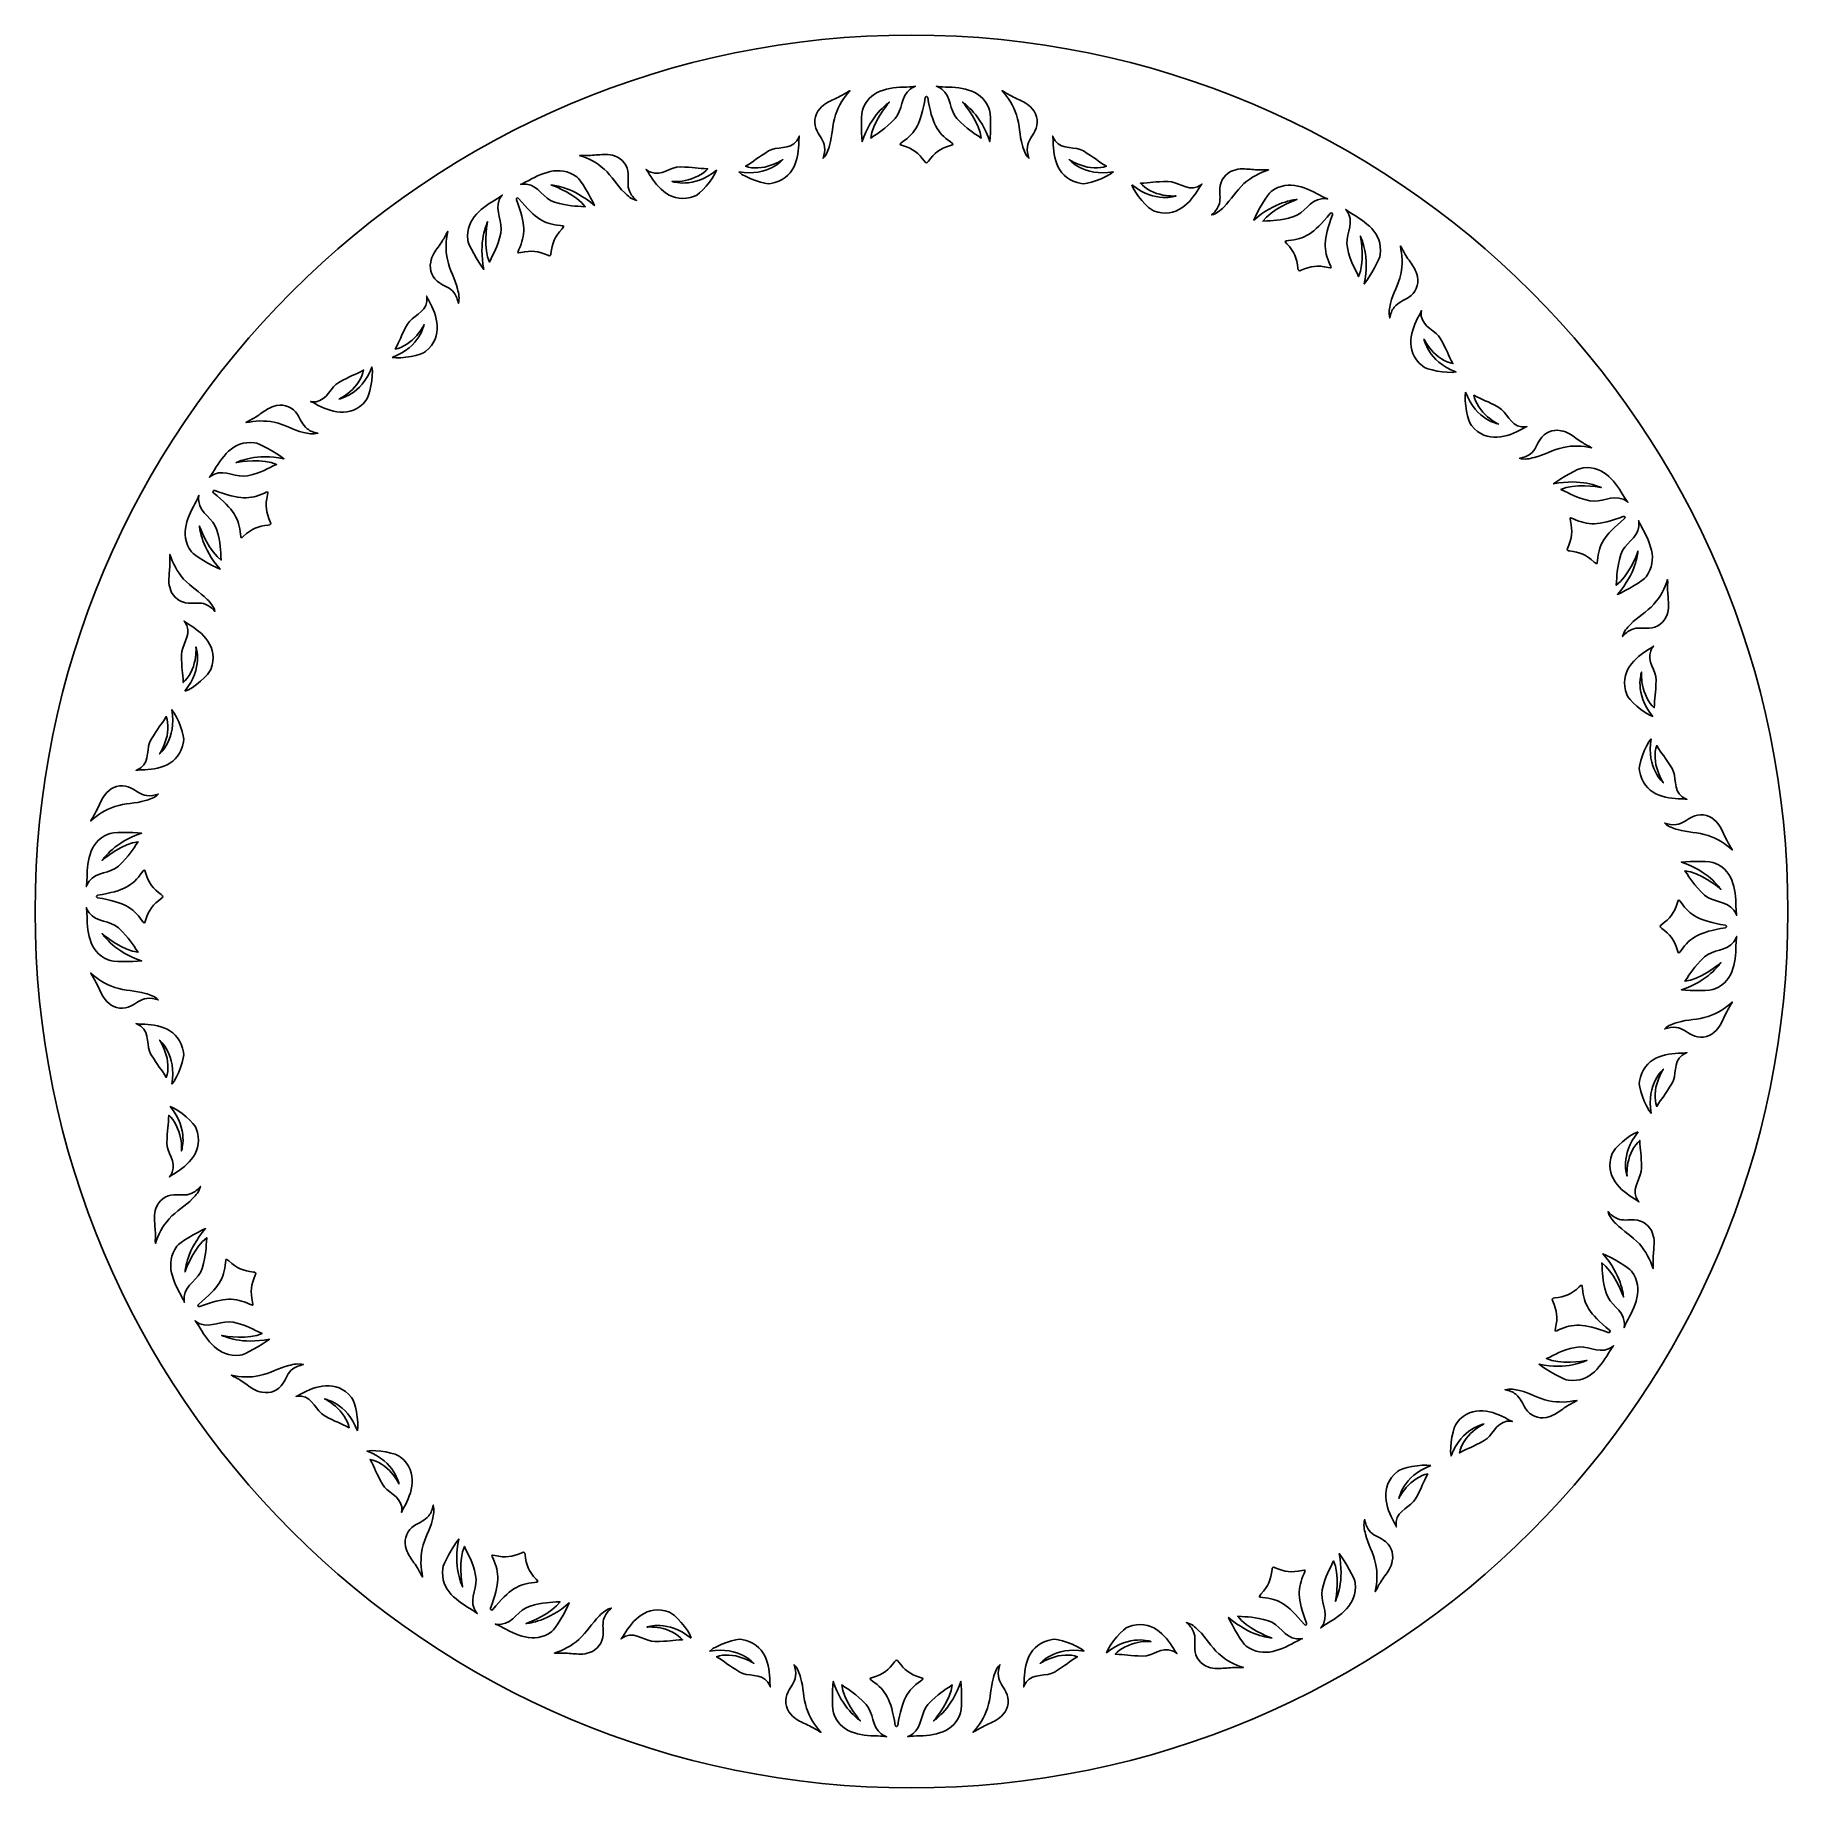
# Model space of a CAD drawing. Header units: centimetres. Extents: x -10.2 to 10.2, y -10.2 to 10.2.
import ezdxf

# ---------------------------------------------------------------- set-up
doc = ezdxf.new("R2010")
doc.units = ezdxf.units.CM
doc.header["$MEASUREMENT"] = 0
doc.layers.add('Camada 1', color=7, linetype='Continuous')

msp = doc.modelspace()

# ---------------------------------------------------------------- linework, layer by layer
at = {"layer": 'Camada 1'}
for points, knots in [([(-10.17289, 0.00001), (-10.17289, 5.61833), (-5.61829, 10.17292), (0.00003, 10.17292), (0.00003, 10.17292), (5.61835, 10.17292), (10.17286, 5.61833), (10.17286, 0.00001), (10.17286, 0.00001), (10.17286, -5.61831), (5.61837, -10.17293), (0.00003, -10.17293), (0.00003, -10.17293), (-5.61831, -10.17293), (-10.17289, -5.61833), (-10.17289, 0.00001)], [0, 0, 0, 0, 0.2, 0.2, 0.2, 0.2, 0.4, 0.4, 0.4, 0.4, 0.6, 0.6, 0.6, 0.6, 1, 1, 1, 1]), ([(-0.01416, 9.54457), (0.01735, 9.56661), (0.03862, 9.57531), (0.04638, 9.5778), (0.04638, 9.5778), (0.03868, 9.57592), (0.01696, 9.57182), (-0.02207, 9.57097), (-0.02207, 9.57097), (-0.2172, 9.56507), (-0.45842, 9.56197), (-0.56288, 9.32533), (-0.56288, 9.32533), (-0.58508, 9.27905), (-0.58757, 9.04731), (-0.57267, 8.93703), (-0.57267, 8.93703), (-0.46549, 9.24842), (-0.2834, 9.37394), (-0.26067, 9.391), (-0.26067, 9.391), (-0.25678, 9.39566), (-0.25585, 9.3965), (-0.25818, 9.39317), (-0.25818, 9.39317), (-0.25842, 9.39293), (-0.25942, 9.39224), (-0.26067, 9.391), (-0.26067, 9.391), (-0.28853, 9.35925), (-0.4595, 9.14496), (-0.47308, 8.97717), (-0.47308, 8.97717), (-0.37219, 9.04982), (-0.3156, 9.06977), (-0.19127, 9.20357), (-0.19127, 9.20357), (-0.10226, 9.29559), (-0.12639, 9.46244), (-0.01416, 9.54457)], [0, 0, 0, 0, 0.09090909, 0.09090909, 0.09090909, 0.09090909, 0.18181818, 0.18181818, 0.18181818, 0.18181818, 0.27272727, 0.27272727, 0.27272727, 0.27272727, 0.36363636, 0.36363636, 0.36363636, 0.36363636, 0.45454545, 0.45454545, 0.45454545, 0.45454545, 0.54545455, 0.54545455, 0.54545455, 0.54545455, 0.63636364, 0.63636364, 0.63636364, 0.63636364, 0.72727273, 0.72727273, 0.72727273, 0.72727273, 0.81818182, 0.81818182, 0.81818182, 0.81818182, 1, 1, 1, 1]), ([(0.52774, 9.20354), (0.65207, 9.06974), (0.70866, 9.04979), (0.80955, 8.97714), (0.80955, 8.97714), (0.79595, 9.14494), (0.62498, 9.35922), (0.59712, 9.39097), (0.59712, 9.39097), (0.59588, 9.39221), (0.59487, 9.3929), (0.59463, 9.39314), (0.59463, 9.39314), (0.5923, 9.39647), (0.59323, 9.39563), (0.59712, 9.39097), (0.59712, 9.39097), (0.61985, 9.3739), (0.80193, 9.24839), (0.90914, 8.937), (0.90914, 8.937), (0.92404, 9.04728), (0.92155, 9.27905), (0.89935, 9.3253), (0.89935, 9.3253), (0.79489, 9.56194), (0.55367, 9.56504), (0.35857, 9.57094), (0.35857, 9.57094), (0.31952, 9.57179), (0.2978, 9.57591), (0.2901, 9.57777), (0.2901, 9.57777), (0.29788, 9.57528), (0.31915, 9.56658), (0.35064, 9.54454), (0.35064, 9.54454), (0.46284, 9.46244), (0.43871, 9.29559), (0.52774, 9.20354)], [0, 0, 0, 0, 0.09090909, 0.09090909, 0.09090909, 0.09090909, 0.18181818, 0.18181818, 0.18181818, 0.18181818, 0.27272727, 0.27272727, 0.27272727, 0.27272727, 0.36363636, 0.36363636, 0.36363636, 0.36363636, 0.45454545, 0.45454545, 0.45454545, 0.45454545, 0.54545455, 0.54545455, 0.54545455, 0.54545455, 0.63636364, 0.63636364, 0.63636364, 0.63636364, 0.72727273, 0.72727273, 0.72727273, 0.72727273, 0.81818182, 0.81818182, 0.81818182, 0.81818182, 1, 1, 1, 1]), ([(-0.95001, 8.89216), (-0.96499, 8.83853), (-0.98449, 8.78233), (-1.02584, 8.74299), (-1.02584, 8.74299), (-1.01108, 8.78606), (-1.00264, 8.83022), (-1.00854, 8.87647), (-1.00854, 8.87647), (-1.01738, 8.94748), (-1.06574, 8.99559), (-1.09673, 9.05776), (-1.09673, 9.05776), (-1.13996, 9.14407), (-1.12893, 9.24334), (-1.06413, 9.31816), (-1.06413, 9.31816), (-1.03976, 9.34602), (-1.01423, 9.36838), (-0.982, 9.38616), (-0.982, 9.38616), (-0.92953, 9.41474), (-0.87984, 9.43569), (-0.82629, 9.46215), (-0.82629, 9.46215), (-0.78655, 9.48194), (-0.75334, 9.50811), (-0.71469, 9.52726), (-0.71469, 9.52726), (-0.78695, 9.44624), (-0.84664, 9.3552), (-0.88188, 9.24622), (-0.88188, 9.24622), (-0.92131, 9.12398), (-0.91604, 9.01376), (-0.95001, 8.89216)], [0, 0, 0, 0, 0.1, 0.1, 0.1, 0.1, 0.2, 0.2, 0.2, 0.2, 0.3, 0.3, 0.3, 0.3, 0.4, 0.4, 0.4, 0.4, 0.5, 0.5, 0.5, 0.5, 0.6, 0.6, 0.6, 0.6, 0.7, 0.7, 0.7, 0.7, 0.8, 0.8, 0.8, 0.8, 1, 1, 1, 1]), ([(0.17383, 8.68972), (0.18211, 8.68972), (0.18444, 8.69369), (0.19547, 8.70827), (0.19547, 8.70827), (0.26778, 8.80257), (0.3257, 8.85379), (0.45188, 8.89059), (0.45188, 8.89059), (0.50033, 8.9048), (0.47969, 8.91131), (0.45188, 8.93181), (0.45188, 8.93181), (0.30009, 9.04264), (0.24, 9.13826), (0.18846, 9.44709), (0.18846, 9.44709), (0.1869, 9.45656), (0.17978, 9.46066), (0.1738, 9.46035), (0.1738, 9.46035), (0.16766, 9.46003), (0.16052, 9.45654), (0.1589, 9.44709), (0.1589, 9.44709), (0.10781, 9.13827), (0.04746, 9.04265), (-0.1042, 8.93181), (-0.1042, 8.93181), (-0.13214, 8.91133), (-0.1527, 8.9048), (-0.1042, 8.89059), (-0.1042, 8.89059), (0.02193, 8.85379), (0.07974, 8.80256), (0.15229, 8.70827), (0.15229, 8.70827), (0.16341, 8.69369), (0.16534, 8.68972), (0.17383, 8.68972)], [0, 0, 0, 0, 0.09090909, 0.09090909, 0.09090909, 0.09090909, 0.18181818, 0.18181818, 0.18181818, 0.18181818, 0.27272727, 0.27272727, 0.27272727, 0.27272727, 0.36363636, 0.36363636, 0.36363636, 0.36363636, 0.45454545, 0.45454545, 0.45454545, 0.45454545, 0.54545455, 0.54545455, 0.54545455, 0.54545455, 0.63636364, 0.63636364, 0.63636364, 0.63636364, 0.72727273, 0.72727273, 0.72727273, 0.72727273, 0.81818182, 0.81818182, 0.81818182, 0.81818182, 1, 1, 1, 1]), ([(1.21833, 9.24622), (1.18309, 9.3552), (1.1234, 9.44625), (1.05117, 9.52726), (1.05117, 9.52726), (1.08983, 9.5081), (1.12303, 9.48194), (1.16277, 9.46215), (1.16277, 9.46215), (1.21632, 9.43569), (1.26598, 9.41474), (1.31848, 9.38616), (1.31848, 9.38616), (1.35068, 9.36838), (1.37624, 9.34602), (1.40061, 9.31816), (1.40061, 9.31816), (1.46541, 9.24334), (1.47644, 9.14406), (1.43318, 9.05776), (1.43318, 9.05776), (1.40222, 8.99558), (1.35388, 8.94748), (1.34502, 8.87647), (1.34502, 8.87647), (1.33912, 8.83019), (1.34759, 8.78606), (1.36232, 8.74299), (1.36232, 8.74299), (1.32097, 8.78233), (1.30147, 8.83853), (1.28649, 8.89216), (1.28649, 8.89216), (1.25248, 9.01376), (1.25775, 9.12398), (1.21833, 9.24622)], [0, 0, 0, 0, 0.1, 0.1, 0.1, 0.1, 0.2, 0.2, 0.2, 0.2, 0.3, 0.3, 0.3, 0.3, 0.4, 0.4, 0.4, 0.4, 0.5, 0.5, 0.5, 0.5, 0.6, 0.6, 0.6, 0.6, 0.7, 0.7, 0.7, 0.7, 0.8, 0.8, 0.8, 0.8, 1, 1, 1, 1]), ([(-2.00448, 8.58386), (-1.92344, 8.51028), (-1.68915, 8.43376), (-1.63396, 8.44905), (-1.63396, 8.44905), (-1.35625, 8.49445), (-1.31, 8.75282), (-1.30704, 8.93535), (-1.30704, 8.93535), (-1.30744, 8.97199), (-1.3041, 8.99239), (-1.30254, 8.99993), (-1.30254, 8.99993), (-1.30495, 8.99239), (-1.31262, 8.9726), (-1.33249, 8.94365), (-1.33249, 8.94365), (-1.41321, 8.83771), (-1.5695, 8.88504), (-1.65801, 8.82755), (-1.65801, 8.82755), (-1.79337, 8.74979), (-1.82597, 8.70788), (-1.92561, 8.64964), (-1.92561, 8.64964), (-1.84536, 8.61837), (-1.72133, 8.62868), (-1.63108, 8.66088), (-1.63108, 8.66088), (-1.53972, 8.69184), (-1.48278, 8.73634), (-1.49503, 8.72631), (-1.49503, 8.72631), (-1.49442, 8.73079), (-1.65685, 8.5265), (-2.00448, 8.58386)], [0, 0, 0, 0, 0.1, 0.1, 0.1, 0.1, 0.2, 0.2, 0.2, 0.2, 0.3, 0.3, 0.3, 0.3, 0.4, 0.4, 0.4, 0.4, 0.5, 0.5, 0.5, 0.5, 0.6, 0.6, 0.6, 0.6, 0.7, 0.7, 0.7, 0.7, 0.8, 0.8, 0.8, 0.8, 1, 1, 1, 1]), ([(1.83147, 8.72637), (1.81919, 8.73637), (1.87616, 8.69189), (1.96755, 8.66094), (1.96755, 8.66094), (2.0578, 8.62874), (2.18184, 8.61842), (2.26208, 8.6497), (2.26208, 8.6497), (2.16241, 8.70791), (2.12984, 8.74982), (1.99448, 8.82761), (1.99448, 8.82761), (1.906, 8.8851), (1.74969, 8.83777), (1.66896, 8.94371), (1.66896, 8.94371), (1.64909, 8.97266), (1.64142, 8.99245), (1.63901, 8.99999), (1.63901, 8.99999), (1.64057, 8.99245), (1.6439, 8.97205), (1.64351, 8.93541), (1.64351, 8.93541), (1.64645, 8.75287), (1.6927, 8.49448), (1.9704, 8.44911), (1.9704, 8.44911), (2.02559, 8.43382), (2.25988, 8.51033), (2.34092, 8.58392), (2.34092, 8.58392), (1.99329, 8.5265), (1.83086, 8.73079), (1.83147, 8.72637)], [0, 0, 0, 0, 0.1, 0.1, 0.1, 0.1, 0.2, 0.2, 0.2, 0.2, 0.3, 0.3, 0.3, 0.3, 0.4, 0.4, 0.4, 0.4, 0.5, 0.5, 0.5, 0.5, 0.6, 0.6, 0.6, 0.6, 0.7, 0.7, 0.7, 0.7, 0.8, 0.8, 0.8, 0.8, 1, 1, 1, 1]), ([(-3.56801, 8.61662), (-3.65307, 8.69338), (-3.75026, 8.74235), (-3.85331, 8.77643), (-3.85331, 8.77643), (-3.81032, 8.77916), (-3.76841, 8.7731), (-3.72417, 8.77587), (-3.72417, 8.77587), (-3.66448, 8.77968), (-3.61101, 8.78635), (-3.55132, 8.78791), (-3.55132, 8.78791), (-3.51454, 8.7886), (-3.48123, 8.78201), (-3.44615, 8.77005), (-3.44615, 8.77005), (-3.35262, 8.73769), (-3.29349, 8.65721), (-3.28774, 8.5609), (-3.28774, 8.5609), (-3.28348, 8.4915), (-3.30134, 8.4257), (-3.27345, 8.35971), (-3.27345, 8.35971), (-3.25543, 8.31672), (-3.22604, 8.28272), (-3.19172, 8.25277), (-3.19172, 8.25277), (-3.2472, 8.26621), (-3.29216, 8.30508), (-3.33198, 8.34405), (-3.33198, 8.34405), (-3.42223, 8.43244), (-3.47276, 8.53047), (-3.56801, 8.61662)], [0, 0, 0, 0, 0.1, 0.1, 0.1, 0.1, 0.2, 0.2, 0.2, 0.2, 0.3, 0.3, 0.3, 0.3, 0.4, 0.4, 0.4, 0.4, 0.5, 0.5, 0.5, 0.5, 0.6, 0.6, 0.6, 0.6, 0.7, 0.7, 0.7, 0.7, 0.8, 0.8, 0.8, 0.8, 1, 1, 1, 1]), ([(-4.14475, 8.23438), (-3.9702, 8.18067), (-3.9112, 8.1916), (-3.78751, 8.17919), (-3.78751, 8.17919), (-3.88321, 8.31773), (-4.1384, 8.41779), (-4.17846, 8.43136), (-4.17846, 8.43136), (-4.1801, 8.43184), (-4.18132, 8.43192), (-4.18164, 8.43197), (-4.18164, 8.43197), (-4.18537, 8.43374), (-4.18413, 8.43345), (-4.17846, 8.43136), (-4.17846, 8.43136), (-4.1502, 8.42795), (-3.92978, 8.41033), (-3.6812, 8.19427), (-3.6812, 8.19427), (-3.72351, 8.29727), (-3.84156, 8.49672), (-3.88384, 8.52566), (-3.88384, 8.52566), (-4.09262, 8.67832), (-4.3031, 8.56043), (-4.47503, 8.46798), (-4.47503, 8.46798), (-4.50924, 8.44922), (-4.53014, 8.44184), (-4.53774, 8.43967), (-4.53774, 8.43967), (-4.52975, 8.44136), (-4.507, 8.44449), (-4.46866, 8.44115), (-4.46866, 8.44115), (-4.33041, 8.42615), (-4.26791, 8.26962), (-4.14475, 8.23438)], [0, 0, 0, 0, 0.09090909, 0.09090909, 0.09090909, 0.09090909, 0.18181818, 0.18181818, 0.18181818, 0.18181818, 0.27272727, 0.27272727, 0.27272727, 0.27272727, 0.36363636, 0.36363636, 0.36363636, 0.36363636, 0.45454545, 0.45454545, 0.45454545, 0.45454545, 0.54545455, 0.54545455, 0.54545455, 0.54545455, 0.63636364, 0.63636364, 0.63636364, 0.63636364, 0.72727273, 0.72727273, 0.72727273, 0.72727273, 0.81818182, 0.81818182, 0.81818182, 0.81818182, 1, 1, 1, 1]), ([(-2.77712, 8.47298), (-2.79273, 8.47555), (-2.72116, 8.46552), (-2.62655, 8.48438), (-2.62655, 8.48438), (-2.53225, 8.5016), (-2.41973, 8.55471), (-2.36586, 8.62191), (-2.36586, 8.62191), (-2.48127, 8.62252), (-2.53048, 8.64247), (-2.68656, 8.64218), (-2.68656, 8.64218), (-2.79194, 8.64768), (-2.90365, 8.52854), (-3.02652, 8.57992), (-3.02652, 8.57992), (-3.05819, 8.59513), (-3.07478, 8.60839), (-3.0806, 8.61368), (-3.0806, 8.61368), (-3.07547, 8.60794), (-3.06237, 8.59196), (-3.04443, 8.55997), (-3.04443, 8.55997), (-2.95061, 8.40342), (-2.78133, 8.20278), (-2.51815, 8.30229), (-2.51815, 8.30229), (-2.46272, 8.31666), (-2.29804, 8.50007), (-2.26465, 8.60429), (-2.26465, 8.60429), (-2.53698, 8.38085), (-2.77984, 8.47652), (-2.77712, 8.47298)], [0, 0, 0, 0, 0.1, 0.1, 0.1, 0.1, 0.2, 0.2, 0.2, 0.2, 0.3, 0.3, 0.3, 0.3, 0.4, 0.4, 0.4, 0.4, 0.5, 0.5, 0.5, 0.5, 0.6, 0.6, 0.6, 0.6, 0.7, 0.7, 0.7, 0.7, 0.8, 0.8, 0.8, 0.8, 1, 1, 1, 1]), ([(3.62334, 8.17588), (3.58344, 8.13691), (3.53867, 8.09788), (3.483, 8.08468), (3.483, 8.08468), (3.51748, 8.11463), (3.54671, 8.14855), (3.56473, 8.19155), (3.56473, 8.19155), (3.5927, 8.25754), (3.57476, 8.32334), (3.57926, 8.39258), (3.57926, 8.39258), (3.58492, 8.48913), (3.64406, 8.56945), (3.73759, 8.602), (3.73759, 8.602), (3.77257, 8.61388), (3.80596, 8.62047), (3.84268, 8.61962), (3.84268, 8.61962), (3.90229, 8.61822), (3.9559, 8.61163), (4.01551, 8.60782), (4.01551, 8.60782), (4.05977, 8.6048), (4.10168, 8.61107), (4.1446, 8.60838), (4.1446, 8.60838), (4.04152, 8.57422), (3.94436, 8.52517), (3.8593, 8.44841), (3.8593, 8.44841), (3.76404, 8.36228), (3.71361, 8.26409), (3.62334, 8.17588)], [0, 0, 0, 0, 0.1, 0.1, 0.1, 0.1, 0.2, 0.2, 0.2, 0.2, 0.3, 0.3, 0.3, 0.3, 0.4, 0.4, 0.4, 0.4, 0.5, 0.5, 0.5, 0.5, 0.6, 0.6, 0.6, 0.6, 0.7, 0.7, 0.7, 0.7, 0.8, 0.8, 0.8, 0.8, 1, 1, 1, 1]), ([(2.55601, 8.43625), (2.58937, 8.33195), (2.75413, 8.14854), (2.8094, 8.13412), (2.8094, 8.13412), (3.07266, 8.03453), (3.24194, 8.23516), (3.33571, 8.39172), (3.33571, 8.39172), (3.35381, 8.42384), (3.36677, 8.43977), (3.37196, 8.44551), (3.37196, 8.44551), (3.36619, 8.44024), (3.34952, 8.42696), (3.31785, 8.41183), (3.31785, 8.41183), (3.19492, 8.36037), (3.08332, 8.47951), (2.97775, 8.47401), (2.97775, 8.47401), (2.82191, 8.47417), (2.77278, 8.45438), (2.65723, 8.45366), (2.65723, 8.45366), (2.71099, 8.38638), (2.82355, 8.33335), (2.91792, 8.31613), (2.91792, 8.31613), (3.01254, 8.29734), (3.08403, 8.30735), (3.06849, 8.3047), (3.06849, 8.3047), (3.07105, 8.30835), (2.8285, 8.21265), (2.55601, 8.43625)], [0, 0, 0, 0, 0.1, 0.1, 0.1, 0.1, 0.2, 0.2, 0.2, 0.2, 0.3, 0.3, 0.3, 0.3, 0.4, 0.4, 0.4, 0.4, 0.5, 0.5, 0.5, 0.5, 0.6, 0.6, 0.6, 0.6, 0.7, 0.7, 0.7, 0.7, 0.8, 0.8, 0.8, 0.8, 1, 1, 1, 1]), ([(4.75999, 8.27287), (4.79841, 8.27628), (4.82108, 8.27311), (4.82905, 8.27139), (4.82905, 8.27139), (4.82138, 8.27364), (4.80066, 8.28094), (4.76634, 8.29989), (4.76634, 8.29989), (4.59436, 8.3921), (4.38402, 8.51023), (4.17523, 8.35741), (4.17523, 8.35741), (4.13284, 8.32854), (4.01473, 8.12907), (3.97259, 8.02599), (3.97259, 8.02599), (4.22119, 8.24213), (4.44146, 8.25975), (4.46964, 8.26308), (4.46964, 8.26308), (4.4753, 8.26517), (4.47678, 8.26557), (4.47305, 8.26377), (4.47305, 8.26377), (4.47257, 8.26369), (4.47149, 8.26369), (4.46964, 8.26308), (4.46964, 8.26308), (4.42982, 8.24959), (4.17463, 8.1496), (4.07901, 8.01093), (4.07901, 8.01093), (4.20265, 8.0235), (4.26152, 8.01249), (4.43593, 8.06618), (4.43593, 8.06618), (4.55927, 8.10126), (4.62158, 8.25798), (4.75999, 8.27287)], [0, 0, 0, 0, 0.09090909, 0.09090909, 0.09090909, 0.09090909, 0.18181818, 0.18181818, 0.18181818, 0.18181818, 0.27272727, 0.27272727, 0.27272727, 0.27272727, 0.36363636, 0.36363636, 0.36363636, 0.36363636, 0.45454545, 0.45454545, 0.45454545, 0.45454545, 0.54545455, 0.54545455, 0.54545455, 0.54545455, 0.63636364, 0.63636364, 0.63636364, 0.63636364, 0.72727273, 0.72727273, 0.72727273, 0.72727273, 0.81818182, 0.81818182, 0.81818182, 0.81818182, 1, 1, 1, 1]), ([(-4.78459, 8.25874), (-4.76829, 8.29359), (-4.75424, 8.31174), (-4.74874, 8.3178), (-4.74874, 8.3178), (-4.75448, 8.3123), (-4.77126, 8.29793), (-4.80462, 8.27766), (-4.80462, 8.27766), (-4.97065, 8.17498), (-5.17803, 8.05165), (-5.15017, 7.7945), (-5.15017, 7.7945), (-5.14631, 7.74336), (-5.03259, 7.5414), (-4.96451, 7.45332), (-4.96451, 7.45332), (-5.02738, 7.77656), (-4.93239, 7.97627), (-4.92128, 8.00244), (-4.92128, 8.00244), (-4.9202, 8.00842), (-4.91988, 8.00964), (-4.9202, 8.00554), (-4.9202, 8.00554), (-4.92028, 8.00522), (-4.92081, 8.00414), (-4.92128, 8.00244), (-4.92128, 8.00244), (-4.92951, 7.96101), (-4.97049, 7.68997), (-4.89831, 7.53783), (-4.89831, 7.53783), (-4.84722, 7.65115), (-4.80827, 7.69679), (-4.76745, 7.87483), (-4.76745, 7.87483), (-4.73639, 7.99913), (-4.84071, 8.13153), (-4.78459, 8.25874)], [0, 0, 0, 0, 0.09090909, 0.09090909, 0.09090909, 0.09090909, 0.18181818, 0.18181818, 0.18181818, 0.18181818, 0.27272727, 0.27272727, 0.27272727, 0.27272727, 0.36363636, 0.36363636, 0.36363636, 0.36363636, 0.45454545, 0.45454545, 0.45454545, 0.45454545, 0.54545455, 0.54545455, 0.54545455, 0.54545455, 0.63636364, 0.63636364, 0.63636364, 0.63636364, 0.72727273, 0.72727273, 0.72727273, 0.72727273, 0.81818182, 0.81818182, 0.81818182, 0.81818182, 1, 1, 1, 1]), ([(-4.19433, 7.61247), (-4.18719, 7.6166), (-4.18713, 7.62125), (-4.18486, 7.63933), (-4.18486, 7.63933), (-4.16943, 7.75723), (-4.14488, 7.83049), (-4.05392, 7.92548), (-4.05392, 7.92548), (-4.01915, 7.96197), (-4.04027, 7.95731), (-4.07458, 7.9612), (-4.07458, 7.9612), (-4.26146, 7.98123), (-4.36128, 8.03399), (-4.56036, 8.27568), (-4.56036, 8.27568), (-4.56642, 8.28311), (-4.57465, 8.28311), (-4.57962, 8.27986), (-4.57962, 8.27986), (-4.58483, 8.27653), (-4.58925, 8.26994), (-4.58592, 8.26092), (-4.58592, 8.26092), (-4.47577, 7.96792), (-4.48019, 7.85492), (-4.55618, 7.6831), (-4.55618, 7.6831), (-4.57007, 7.65143), (-4.58468, 7.63545), (-4.53554, 7.64741), (-4.53554, 7.64741), (-4.40793, 7.6786), (-4.33226, 7.66315), (-4.22222, 7.61783), (-4.22222, 7.61783), (-4.20537, 7.61067), (-4.20164, 7.60827), (-4.19433, 7.61247)], [0, 0, 0, 0, 0.09090909, 0.09090909, 0.09090909, 0.09090909, 0.18181818, 0.18181818, 0.18181818, 0.18181818, 0.27272727, 0.27272727, 0.27272727, 0.27272727, 0.36363636, 0.36363636, 0.36363636, 0.36363636, 0.45454545, 0.45454545, 0.45454545, 0.45454545, 0.54545455, 0.54545455, 0.54545455, 0.54545455, 0.63636364, 0.63636364, 0.63636364, 0.63636364, 0.72727273, 0.72727273, 0.72727273, 0.72727273, 0.81818182, 0.81818182, 0.81818182, 0.81818182, 1, 1, 1, 1]), ([(5.05886, 7.70661), (5.09961, 7.52849), (5.13858, 7.48301), (5.1897, 7.36969), (5.1897, 7.36969), (5.2619, 7.52183), (5.221, 7.79284), (5.21259, 7.83438), (5.21259, 7.83438), (5.21219, 7.83594), (5.21151, 7.83711), (5.21151, 7.83756), (5.21151, 7.83756), (5.21111, 7.84153), (5.21143, 7.84021), (5.21259, 7.83438), (5.21259, 7.83438), (5.22362, 7.80808), (5.31869, 7.60845), (5.25582, 7.28518), (5.25582, 7.28518), (5.3239, 7.37337), (5.43759, 7.57508), (5.4414, 7.62644), (5.4414, 7.62644), (5.46945, 7.8834), (5.26191, 8.00681), (5.09593, 8.10957), (5.09593, 8.10957), (5.06249, 8.12984), (5.04587, 8.14412), (5.04, 8.14963), (5.04, 8.14963), (5.04566, 8.14365), (5.05963, 8.1255), (5.07593, 8.09065), (5.07593, 8.09065), (5.13212, 7.96328), (5.02774, 7.83081), (5.05886, 7.70661)], [0, 0, 0, 0, 0.09090909, 0.09090909, 0.09090909, 0.09090909, 0.18181818, 0.18181818, 0.18181818, 0.18181818, 0.27272727, 0.27272727, 0.27272727, 0.27272727, 0.36363636, 0.36363636, 0.36363636, 0.36363636, 0.45454545, 0.45454545, 0.45454545, 0.45454545, 0.54545455, 0.54545455, 0.54545455, 0.54545455, 0.63636364, 0.63636364, 0.63636364, 0.63636364, 0.72727273, 0.72727273, 0.72727273, 0.72727273, 0.81818182, 0.81818182, 0.81818182, 0.81818182, 1, 1, 1, 1]), ([(4.4954, 7.43861), (4.50268, 7.43459), (4.50649, 7.43676), (4.52334, 7.4439), (4.52334, 7.4439), (4.63317, 7.48946), (4.70908, 7.50491), (4.83677, 7.47364), (4.83677, 7.47364), (4.88582, 7.46176), (4.87114, 7.4775), (4.85733, 7.50933), (4.85733, 7.50933), (4.78118, 7.6811), (4.77708, 7.79402), (4.8868, 8.08723), (4.8868, 8.08723), (4.89013, 8.09623), (4.88603, 8.10345), (4.88082, 8.10602), (4.88082, 8.10602), (4.87532, 8.1088), (4.86738, 8.10943), (4.86135, 8.10197), (4.86135, 8.10197), (4.66265, 7.86006), (4.56245, 7.80736), (4.37573, 7.78733), (4.37573, 7.78733), (4.34125, 7.78352), (4.3203, 7.78818), (4.35517, 7.75148), (4.35517, 7.75148), (4.44605, 7.65665), (4.47042, 7.58352), (4.48609, 7.46547), (4.48609, 7.46547), (4.48842, 7.44729), (4.4881, 7.44287), (4.4954, 7.43861)], [0, 0, 0, 0, 0.09090909, 0.09090909, 0.09090909, 0.09090909, 0.18181818, 0.18181818, 0.18181818, 0.18181818, 0.27272727, 0.27272727, 0.27272727, 0.27272727, 0.36363636, 0.36363636, 0.36363636, 0.36363636, 0.45454545, 0.45454545, 0.45454545, 0.45454545, 0.54545455, 0.54545455, 0.54545455, 0.54545455, 0.63636364, 0.63636364, 0.63636364, 0.63636364, 0.72727273, 0.72727273, 0.72727273, 0.72727273, 0.81818182, 0.81818182, 0.81818182, 0.81818182, 1, 1, 1, 1]), ([(-5.26881, 7.22578), (-5.255, 7.17183), (-5.24373, 7.11346), (-5.25989, 7.0587), (-5.25989, 7.0587), (-5.26873, 7.10339), (-5.28349, 7.14585), (-5.31167, 7.18295), (-5.31167, 7.18295), (-5.3549, 7.24007), (-5.42081, 7.25754), (-5.4787, 7.29595), (-5.4787, 7.29595), (-5.55932, 7.34903), (-5.59938, 7.44054), (-5.58067, 7.53773), (-5.58067, 7.53773), (-5.57353, 7.57406), (-5.56257, 7.60618), (-5.54358, 7.63769), (-5.54358, 7.63769), (-5.51239, 7.6886), (-5.47987, 7.73159), (-5.44672, 7.78136), (-5.44672, 7.78136), (-5.42219, 7.8183), (-5.4065, 7.85756), (-5.38261, 7.89352), (-5.38261, 7.89352), (-5.40465, 7.78718), (-5.41087, 7.67855), (-5.3869, 7.56655), (-5.3869, 7.56655), (-5.35985, 7.44094), (-5.30024, 7.34818), (-5.26881, 7.22578)], [0, 0, 0, 0, 0.1, 0.1, 0.1, 0.1, 0.2, 0.2, 0.2, 0.2, 0.3, 0.3, 0.3, 0.3, 0.4, 0.4, 0.4, 0.4, 0.5, 0.5, 0.5, 0.5, 0.6, 0.6, 0.6, 0.6, 0.7, 0.7, 0.7, 0.7, 0.8, 0.8, 0.8, 0.8, 1, 1, 1, 1]), ([(5.67814, 7.39832), (5.70227, 7.5104), (5.696, 7.6189), (5.67404, 7.72521), (5.67404, 7.72521), (5.69793, 7.68944), (5.71354, 7.65009), (5.73799, 7.61305), (5.73799, 7.61305), (5.7713, 7.56331), (5.80379, 7.52045), (5.83493, 7.4693), (5.83493, 7.4693), (5.85395, 7.43779), (5.86488, 7.40567), (5.8721, 7.36942), (5.8721, 7.36942), (5.89062, 7.2724), (5.85067, 7.18067), (5.76997, 7.12767), (5.76997, 7.12767), (5.71208, 7.08933), (5.64625, 7.07171), (5.60299, 7.01467), (5.60299, 7.01467), (5.57489, 6.97765), (5.56007, 6.93519), (5.55116, 6.8904), (5.55116, 6.8904), (5.53518, 6.94527), (5.54627, 7.00364), (5.56016, 7.05751), (5.56016, 7.05751), (5.5916, 7.18001), (5.65121, 7.27267), (5.67814, 7.39832)], [0, 0, 0, 0, 0.1, 0.1, 0.1, 0.1, 0.2, 0.2, 0.2, 0.2, 0.3, 0.3, 0.3, 0.3, 0.4, 0.4, 0.4, 0.4, 0.5, 0.5, 0.5, 0.5, 0.6, 0.6, 0.6, 0.6, 0.7, 0.7, 0.7, 0.7, 0.8, 0.8, 0.8, 0.8, 1, 1, 1, 1]), ([(-6.02787, 6.43158), (-5.92093, 6.40838), (-5.67976, 6.45928), (-5.63957, 6.50011), (-5.63957, 6.50011), (-5.42179, 6.67831), (-5.5109, 6.92519), (-5.59959, 7.08468), (-5.59959, 7.08468), (-5.6183, 7.11627), (-5.6256, 7.13561), (-5.62801, 7.14289), (-5.62801, 7.14289), (-5.62637, 7.13519), (-5.62312, 7.11424), (-5.62584, 7.07918), (-5.62584, 7.07918), (-5.64277, 6.94707), (-5.80179, 6.9099), (-5.84968, 6.81592), (-5.84968, 6.81592), (-5.928, 6.68088), (-5.93527, 6.62833), (-5.99248, 6.52805), (-5.99248, 6.52805), (-5.90734, 6.54109), (-5.80513, 6.61203), (-5.74303, 6.68505), (-5.74303, 6.68505), (-5.67937, 6.75755), (-5.6523, 6.82451), (-5.65789, 6.8097), (-5.65789, 6.8097), (-5.6596, 6.81391), (-5.69817, 6.55575), (-6.02787, 6.43158)], [0, 0, 0, 0, 0.1, 0.1, 0.1, 0.1, 0.2, 0.2, 0.2, 0.2, 0.3, 0.3, 0.3, 0.3, 0.4, 0.4, 0.4, 0.4, 0.5, 0.5, 0.5, 0.5, 0.6, 0.6, 0.6, 0.6, 0.7, 0.7, 0.7, 0.7, 0.8, 0.8, 0.8, 0.8, 1, 1, 1, 1]), ([(5.94932, 6.64137), (5.94374, 6.65642), (5.97083, 6.58938), (6.03441, 6.51688), (6.03441, 6.51688), (6.09659, 6.44378), (6.1988, 6.37289), (6.28378, 6.35977), (6.28378, 6.35977), (6.22674, 6.46013), (6.21935, 6.51259), (6.14098, 6.64764), (6.14098, 6.64764), (6.09322, 6.74178), (5.93423, 6.77895), (5.91714, 6.91098), (5.91714, 6.91098), (5.91441, 6.94598), (5.9177, 6.96694), (5.91931, 6.97464), (5.91931, 6.97464), (5.9169, 6.96742), (5.90976, 6.94802), (5.89092, 6.91651), (5.89092, 6.91651), (5.80234, 6.75686), (5.71309, 6.51006), (5.93087, 6.33175), (5.93087, 6.33175), (5.97109, 6.291), (6.21223, 6.24018), (6.31944, 6.2633), (6.31944, 6.2633), (5.98943, 6.38758), (5.95088, 6.64563), (5.94932, 6.64137)], [0, 0, 0, 0, 0.1, 0.1, 0.1, 0.1, 0.2, 0.2, 0.2, 0.2, 0.3, 0.3, 0.3, 0.3, 0.4, 0.4, 0.4, 0.4, 0.5, 0.5, 0.5, 0.5, 0.6, 0.6, 0.6, 0.6, 0.7, 0.7, 0.7, 0.7, 0.8, 0.8, 0.8, 0.8, 1, 1, 1, 1]), ([(-6.64157, 5.9493), (-6.65639, 5.94372), (-6.58934, 5.97081), (-6.51685, 6.03444), (-6.51685, 6.03444), (-6.4438, 6.09646), (-6.37286, 6.19875), (-6.35982, 6.28389), (-6.35982, 6.28389), (-6.4601, 6.22669), (-6.51264, 6.21938), (-6.64769, 6.14109), (-6.64769, 6.14109), (-6.74178, 6.0932), (-6.77892, 5.93416), (-6.91103, 5.91717), (-6.91103, 5.91717), (-6.94603, 5.91452), (-6.96699, 5.91773), (-6.97469, 5.91934), (-6.97469, 5.91934), (-6.96747, 5.91701), (-6.94807, 5.90963), (-6.91656, 5.891), (-6.91656, 5.891), (-6.75699, 5.80229), (-6.51011, 5.71312), (-6.33188, 5.9309), (-6.33188, 5.9309), (-6.29105, 5.97112), (-6.24023, 6.21226), (-6.26335, 6.31928), (-6.26335, 6.31928), (-6.38754, 5.98949), (-6.64567, 5.95092), (-6.64157, 5.9493)], [0, 0, 0, 0, 0.1, 0.1, 0.1, 0.1, 0.2, 0.2, 0.2, 0.2, 0.3, 0.3, 0.3, 0.3, 0.4, 0.4, 0.4, 0.4, 0.5, 0.5, 0.5, 0.5, 0.6, 0.6, 0.6, 0.6, 0.7, 0.7, 0.7, 0.7, 0.8, 0.8, 0.8, 0.8, 1, 1, 1, 1]), ([(6.43168, 6.02799), (6.4084, 5.92097), (6.45938, 5.67972), (6.50005, 5.63961), (6.50005, 5.63961), (6.67825, 5.42175), (6.92513, 5.51086), (7.08465, 5.59955), (7.08465, 5.59955), (7.1164, 5.61834), (7.13558, 5.62564), (7.14294, 5.62805), (7.14294, 5.62805), (7.13535, 5.62636), (7.11423, 5.62316), (7.07923, 5.62588), (7.07923, 5.62588), (6.94704, 5.64281), (6.90998, 5.80175), (6.81581, 5.8498), (6.81581, 5.8498), (6.6809, 5.92788), (6.62846, 5.93526), (6.52802, 5.99246), (6.52802, 5.99246), (6.54098, 5.90732), (6.61192, 5.80511), (6.68505, 5.74301), (6.68505, 5.74301), (6.7576, 5.67943), (6.82451, 5.65236), (6.80977, 5.65787), (6.80977, 5.65787), (6.81379, 5.65972), (6.55587, 5.69813), (6.43168, 6.02799)], [0, 0, 0, 0, 0.1, 0.1, 0.1, 0.1, 0.2, 0.2, 0.2, 0.2, 0.3, 0.3, 0.3, 0.3, 0.4, 0.4, 0.4, 0.4, 0.5, 0.5, 0.5, 0.5, 0.6, 0.6, 0.6, 0.6, 0.7, 0.7, 0.7, 0.7, 0.8, 0.8, 0.8, 0.8, 1, 1, 1, 1]), ([(-7.39828, 5.67818), (-7.51036, 5.70215), (-7.61894, 5.69604), (-7.72525, 5.67392), (-7.72525, 5.67392), (-7.6894, 5.69781), (-7.65006, 5.7135), (-7.61309, 5.73803), (-7.61309, 5.73803), (-7.56335, 5.77124), (-7.52043, 5.80375), (-7.46942, 5.83489), (-7.46942, 5.83489), (-7.43791, 5.85391), (-7.40579, 5.86484), (-7.36946, 5.87198), (-7.36946, 5.87198), (-7.2723, 5.89077), (-7.18079, 5.85063), (-7.12771, 5.77006), (-7.12771, 5.77006), (-7.08937, 5.71217), (-7.07183, 5.64618), (-7.01471, 5.60303), (-7.01471, 5.60303), (-6.97762, 5.57477), (-6.93523, 5.56004), (-6.89044, 5.55125), (-6.89044, 5.55125), (-6.94531, 5.53511), (-7.0036, 5.54628), (-7.05763, 5.56017), (-7.05763, 5.56017), (-7.17997, 5.59158), (-7.27271, 5.65127), (-7.39828, 5.67818)], [0, 0, 0, 0, 0.1, 0.1, 0.1, 0.1, 0.2, 0.2, 0.2, 0.2, 0.3, 0.3, 0.3, 0.3, 0.4, 0.4, 0.4, 0.4, 0.5, 0.5, 0.5, 0.5, 0.6, 0.6, 0.6, 0.6, 0.7, 0.7, 0.7, 0.7, 0.8, 0.8, 0.8, 0.8, 1, 1, 1, 1]), ([(7.22582, 5.26885), (7.17179, 5.25504), (7.11353, 5.24364), (7.05874, 5.26001), (7.05874, 5.26001), (7.10351, 5.26871), (7.14581, 5.28345), (7.18291, 5.31171), (7.18291, 5.31171), (7.24011, 5.35486), (7.2575, 5.42085), (7.29599, 5.47858), (7.29599, 5.47858), (7.34914, 5.55928), (7.44058, 5.59934), (7.53782, 5.58071), (7.53782, 5.58071), (7.57407, 5.57349), (7.60629, 5.56253), (7.63762, 5.54346), (7.63762, 5.54346), (7.68855, 5.51242), (7.73171, 5.47991), (7.78137, 5.44683), (7.78137, 5.44683), (7.81825, 5.42206), (7.85768, 5.40656), (7.89345, 5.38272), (7.89345, 5.38272), (7.78711, 5.40468), (7.67845, 5.41082), (7.5664, 5.38685), (7.5664, 5.38685), (7.4409, 5.35989), (7.34814, 5.30015), (7.22582, 5.26885)], [0, 0, 0, 0, 0.1, 0.1, 0.1, 0.1, 0.2, 0.2, 0.2, 0.2, 0.3, 0.3, 0.3, 0.3, 0.4, 0.4, 0.4, 0.4, 0.5, 0.5, 0.5, 0.5, 0.6, 0.6, 0.6, 0.6, 0.7, 0.7, 0.7, 0.7, 0.8, 0.8, 0.8, 0.8, 1, 1, 1, 1]), ([(-7.70665, 5.05874), (-7.52861, 5.09957), (-7.48297, 5.13854), (-7.36965, 5.1896), (-7.36965, 5.1896), (-7.52179, 5.26178), (-7.7928, 5.22087), (-7.83434, 5.21257), (-7.83434, 5.21257), (-7.83598, 5.21217), (-7.83707, 5.21164), (-7.83744, 5.21149), (-7.83744, 5.21149), (-7.84149, 5.21117), (-7.84024, 5.21157), (-7.83434, 5.21257), (-7.83434, 5.21257), (-7.80812, 5.22376), (-7.60841, 5.31867), (-7.28514, 5.2558), (-7.28514, 5.2558), (-7.37325, 5.32385), (-7.57518, 5.43757), (-7.62635, 5.44154), (-7.62635, 5.44154), (-7.88347, 5.4694), (-8.00679, 5.26202), (-8.10948, 5.09599), (-8.10948, 5.09599), (-8.12975, 5.06263), (-8.14419, 5.04577), (-8.14962, 5.04011), (-8.14962, 5.04011), (-8.14356, 5.04553), (-8.12549, 5.05966), (-8.09056, 5.07588), (-8.09056, 5.07588), (-7.96332, 5.13203), (-7.8309, 5.0277), (-7.70665, 5.05874)], [0, 0, 0, 0, 0.09090909, 0.09090909, 0.09090909, 0.09090909, 0.18181818, 0.18181818, 0.18181818, 0.18181818, 0.27272727, 0.27272727, 0.27272727, 0.27272727, 0.36363636, 0.36363636, 0.36363636, 0.36363636, 0.45454545, 0.45454545, 0.45454545, 0.45454545, 0.54545455, 0.54545455, 0.54545455, 0.54545455, 0.63636364, 0.63636364, 0.63636364, 0.63636364, 0.72727273, 0.72727273, 0.72727273, 0.72727273, 0.81818182, 0.81818182, 0.81818182, 0.81818182, 1, 1, 1, 1]), ([(8.2587, 4.78455), (8.29363, 4.76825), (8.31172, 4.7542), (8.31776, 4.7487), (8.31776, 4.7487), (8.31226, 4.75452), (8.29797, 4.77122), (8.2777, 4.80474), (8.2777, 4.80474), (8.17486, 4.97061), (8.05177, 5.17807), (7.79454, 5.15013), (7.79454, 5.15013), (7.7434, 5.14632), (7.54139, 5.03263), (7.45328, 4.96439), (7.45328, 4.96439), (7.77671, 5.02733), (7.97626, 4.93243), (8.00232, 4.92124), (8.00232, 4.92124), (8.00833, 4.92023), (8.00978, 4.91984), (8.00568, 4.92016), (8.00568, 4.92016), (8.00518, 4.92032), (8.00425, 4.92085), (8.00232, 4.92124), (8.00232, 4.92124), (7.9611, 4.92947), (7.69009, 4.97045), (7.53795, 4.89819), (7.53795, 4.89819), (7.65127, 4.84726), (7.69683, 4.80823), (7.87474, 4.76757), (7.87474, 4.76757), (7.99907, 4.73629), (8.13141, 4.84083), (8.2587, 4.78455)], [0, 0, 0, 0, 0.09090909, 0.09090909, 0.09090909, 0.09090909, 0.18181818, 0.18181818, 0.18181818, 0.18181818, 0.27272727, 0.27272727, 0.27272727, 0.27272727, 0.36363636, 0.36363636, 0.36363636, 0.36363636, 0.45454545, 0.45454545, 0.45454545, 0.45454545, 0.54545455, 0.54545455, 0.54545455, 0.54545455, 0.63636364, 0.63636364, 0.63636364, 0.63636364, 0.72727273, 0.72727273, 0.72727273, 0.72727273, 0.81818182, 0.81818182, 0.81818182, 0.81818182, 1, 1, 1, 1]), ([(-7.43865, 4.49544), (-7.43455, 4.50258), (-7.4368, 4.50661), (-7.44394, 4.52346), (-7.44394, 4.52346), (-7.48942, 4.63321), (-7.50487, 4.70896), (-7.4736, 4.8367), (-7.4736, 4.8367), (-7.46172, 4.88567), (-7.47762, 4.87107), (-7.50929, 4.85726), (-7.50929, 4.85726), (-7.68114, 4.78119), (-7.79398, 4.77701), (-8.08719, 4.88673), (-8.08719, 4.88673), (-8.09619, 4.89014), (-8.10333, 4.88604), (-8.10598, 4.88067), (-8.10598, 4.88067), (-8.10876, 4.87522), (-8.10939, 4.86731), (-8.10201, 4.8612), (-8.10201, 4.8612), (-7.8601, 4.6625), (-7.80748, 4.56238), (-7.78729, 4.37564), (-7.78729, 4.37564), (-7.78348, 4.34127), (-7.78814, 4.32016), (-7.75157, 4.35508), (-7.75157, 4.35508), (-7.65666, 4.44589), (-7.58337, 4.47033), (-7.46542, 4.4861), (-7.46542, 4.4861), (-7.44725, 4.48838), (-7.44283, 4.48814), (-7.43865, 4.49544)], [0, 0, 0, 0, 0.09090909, 0.09090909, 0.09090909, 0.09090909, 0.18181818, 0.18181818, 0.18181818, 0.18181818, 0.27272727, 0.27272727, 0.27272727, 0.27272727, 0.36363636, 0.36363636, 0.36363636, 0.36363636, 0.45454545, 0.45454545, 0.45454545, 0.45454545, 0.54545455, 0.54545455, 0.54545455, 0.54545455, 0.63636364, 0.63636364, 0.63636364, 0.63636364, 0.72727273, 0.72727273, 0.72727273, 0.72727273, 0.81818182, 0.81818182, 0.81818182, 0.81818182, 1, 1, 1, 1]), ([(-8.27291, 4.76003), (-8.27624, 4.79837), (-8.27315, 4.82112), (-8.27143, 4.82903), (-8.27143, 4.82903), (-8.2736, 4.82149), (-8.28098, 4.80061), (-8.29977, 4.7664), (-8.29977, 4.7664), (-8.39222, 4.59442), (-8.51019, 4.384), (-8.35745, 4.17521), (-8.35745, 4.17521), (-8.3285, 4.13282), (-8.12904, 4.01479), (-8.02603, 3.97257), (-8.02603, 3.97257), (-8.24212, 4.22109), (-8.25974, 4.44152), (-8.26312, 4.46978), (-8.26312, 4.46978), (-8.26521, 4.47544), (-8.26553, 4.47669), (-8.26373, 4.47306), (-8.26373, 4.47306), (-8.26373, 4.47266), (-8.26365, 4.4715), (-8.26312, 4.46978), (-8.26312, 4.46978), (-8.24963, 4.42975), (-8.14951, 4.17453), (-8.01097, 4.07894), (-8.01097, 4.07894), (-8.02346, 4.20258), (-8.01245, 4.26156), (-8.06614, 4.43618), (-8.06614, 4.43618), (-8.10138, 4.55923), (-8.25794, 4.62178), (-8.27291, 4.76003)], [0, 0, 0, 0, 0.09090909, 0.09090909, 0.09090909, 0.09090909, 0.18181818, 0.18181818, 0.18181818, 0.18181818, 0.27272727, 0.27272727, 0.27272727, 0.27272727, 0.36363636, 0.36363636, 0.36363636, 0.36363636, 0.45454545, 0.45454545, 0.45454545, 0.45454545, 0.54545455, 0.54545455, 0.54545455, 0.54545455, 0.63636364, 0.63636364, 0.63636364, 0.63636364, 0.72727273, 0.72727273, 0.72727273, 0.72727273, 0.81818182, 0.81818182, 0.81818182, 0.81818182, 1, 1, 1, 1]), ([(7.61241, 4.19429), (7.61667, 4.18715), (7.62111, 4.18715), (7.63927, 4.1849), (7.63927, 4.1849), (7.75717, 4.16947), (7.83059, 4.14487), (7.92552, 4.05396), (7.92552, 4.05396), (7.96206, 4.01911), (7.95724, 4.04015), (7.96121, 4.07462), (7.96121, 4.07462), (7.98116, 4.26144), (8.03402, 4.36124), (8.27572, 4.56032), (8.27572, 4.56032), (8.28308, 4.56646), (8.28315, 4.57477), (8.2799, 4.57958), (8.2799, 4.57958), (8.27657, 4.58479), (8.26995, 4.58929), (8.26104, 4.58588), (8.26104, 4.58588), (7.96799, 4.47565), (7.85488, 4.48015), (7.68314, 4.55614), (7.68314, 4.55614), (7.65139, 4.57011), (7.63554, 4.58464), (7.64742, 4.53542), (7.64742, 4.53542), (7.67869, 4.40781), (7.66327, 4.3323), (7.61776, 4.22226), (7.61776, 4.22226), (7.61071, 4.20533), (7.60823, 4.20168), (7.61241, 4.19429)], [0, 0, 0, 0, 0.09090909, 0.09090909, 0.09090909, 0.09090909, 0.18181818, 0.18181818, 0.18181818, 0.18181818, 0.27272727, 0.27272727, 0.27272727, 0.27272727, 0.36363636, 0.36363636, 0.36363636, 0.36363636, 0.45454545, 0.45454545, 0.45454545, 0.45454545, 0.54545455, 0.54545455, 0.54545455, 0.54545455, 0.63636364, 0.63636364, 0.63636364, 0.63636364, 0.72727273, 0.72727273, 0.72727273, 0.72727273, 0.81818182, 0.81818182, 0.81818182, 0.81818182, 1, 1, 1, 1]), ([(8.23442, 4.14471), (8.18063, 3.97006), (8.19166, 3.91116), (8.17923, 3.78744), (8.17923, 3.78744), (8.31785, 3.88314), (8.41791, 4.13825), (8.43138, 4.17847), (8.43138, 4.17847), (8.43186, 4.17995), (8.43186, 4.18133), (8.43207, 4.18172), (8.43207, 4.18172), (8.43374, 4.18537), (8.43331, 4.18405), (8.43138, 4.17847), (8.43138, 4.17847), (8.42781, 4.15013), (8.41035, 3.92971), (8.19429, 3.68121), (8.19429, 3.68121), (8.29729, 3.72352), (8.49668, 3.84142), (8.5256, 3.88393), (8.5256, 3.88393), (8.67834, 4.09247), (8.56037, 4.30319), (8.468, 4.47512), (8.468, 4.47512), (8.44914, 4.50933), (8.44194, 4.53007), (8.43961, 4.53783), (8.43961, 4.53783), (8.44146, 4.52976), (8.4445, 4.50701), (8.44117, 4.46875), (8.44117, 4.46875), (8.42619, 4.33037), (8.26955, 4.2678), (8.23442, 4.14471)], [0, 0, 0, 0, 0.09090909, 0.09090909, 0.09090909, 0.09090909, 0.18181818, 0.18181818, 0.18181818, 0.18181818, 0.27272727, 0.27272727, 0.27272727, 0.27272727, 0.36363636, 0.36363636, 0.36363636, 0.36363636, 0.45454545, 0.45454545, 0.45454545, 0.45454545, 0.54545455, 0.54545455, 0.54545455, 0.54545455, 0.63636364, 0.63636364, 0.63636364, 0.63636364, 0.72727273, 0.72727273, 0.72727273, 0.72727273, 0.81818182, 0.81818182, 0.81818182, 0.81818182, 1, 1, 1, 1]), ([(-8.17584, 3.6233), (-8.13687, 3.58356), (-8.098, 3.53863), (-8.08456, 3.48304), (-8.08456, 3.48304), (-8.11459, 3.51736), (-8.14859, 3.54678), (-8.1915, 3.56477), (-8.1915, 3.56477), (-8.25749, 3.59263), (-8.32337, 3.57477), (-8.39269, 3.57914), (-8.39269, 3.57914), (-8.48908, 3.5848), (-8.56948, 3.64402), (-8.60187, 3.73755), (-8.60187, 3.73755), (-8.61383, 3.77255), (-8.62042, 3.80587), (-8.6197, 3.84264), (-8.6197, 3.84264), (-8.61822, 3.90233), (-8.61155, 3.95588), (-8.60766, 4.01549), (-8.60766, 4.01549), (-8.60488, 4.05973), (-8.61091, 4.10164), (-8.60822, 4.14471), (-8.60822, 4.14471), (-8.57414, 4.04155), (-8.52517, 3.94439), (-8.44841, 3.8593), (-8.44841, 3.8593), (-8.36224, 3.76408), (-8.26421, 3.71357), (-8.17584, 3.6233)], [0, 0, 0, 0, 0.1, 0.1, 0.1, 0.1, 0.2, 0.2, 0.2, 0.2, 0.3, 0.3, 0.3, 0.3, 0.4, 0.4, 0.4, 0.4, 0.5, 0.5, 0.5, 0.5, 0.6, 0.6, 0.6, 0.6, 0.7, 0.7, 0.7, 0.7, 0.8, 0.8, 0.8, 0.8, 1, 1, 1, 1]), ([(8.61655, 3.56805), (8.69346, 3.65303), (8.74231, 3.75022), (8.77644, 3.85327), (8.77644, 3.85327), (8.77922, 3.81028), (8.77311, 3.76842), (8.77575, 3.72413), (8.77575, 3.72413), (8.77969, 3.66436), (8.78647, 3.61105), (8.78787, 3.55112), (8.78787, 3.55112), (8.78856, 3.51434), (8.78197, 3.48111), (8.77009, 3.44611), (8.77009, 3.44611), (8.73763, 3.35274), (8.65717, 3.29337), (8.56078, 3.28778), (8.56078, 3.28778), (8.49146, 3.28352), (8.42566, 3.30114), (8.35967, 3.27344), (8.35967, 3.27344), (8.31683, 3.25534), (8.28276, 3.22603), (8.25265, 3.19171), (8.25265, 3.19171), (8.26622, 3.24719), (8.30501, 3.29223), (8.34398, 3.33197), (8.34398, 3.33197), (8.43246, 3.42227), (8.5304, 3.47264), (8.61655, 3.56805)], [0, 0, 0, 0, 0.1, 0.1, 0.1, 0.1, 0.2, 0.2, 0.2, 0.2, 0.3, 0.3, 0.3, 0.3, 0.4, 0.4, 0.4, 0.4, 0.5, 0.5, 0.5, 0.5, 0.6, 0.6, 0.6, 0.6, 0.7, 0.7, 0.7, 0.7, 0.8, 0.8, 0.8, 0.8, 1, 1, 1, 1]), ([(-8.43613, 2.55597), (-8.33183, 2.58936), (-8.1485, 2.75404), (-8.13406, 2.80947), (-8.13406, 2.80947), (-8.03455, 3.07273), (-8.23518, 3.24193), (-8.39174, 3.33578), (-8.39174, 3.33578), (-8.4237, 3.3538), (-8.43979, 3.36682), (-8.44545, 3.37195), (-8.44545, 3.37195), (-8.44018, 3.36613), (-8.4269, 3.34959), (-8.41169, 3.31784), (-8.41169, 3.31784), (-8.36031, 3.19497), (-8.47945, 3.08329), (-8.47395, 2.9779), (-8.47395, 2.9779), (-8.47427, 2.82182), (-8.45432, 2.77269), (-8.45368, 2.65728), (-8.45368, 2.65728), (-8.38645, 2.71107), (-8.33337, 2.82362), (-8.31615, 2.918), (-8.31615, 2.918), (-8.29731, 3.01254), (-8.30731, 3.08408), (-8.30475, 3.0685), (-8.30475, 3.0685), (-8.30831, 3.07116), (-8.21261, 2.82838), (-8.43613, 2.55597)], [0, 0, 0, 0, 0.1, 0.1, 0.1, 0.1, 0.2, 0.2, 0.2, 0.2, 0.3, 0.3, 0.3, 0.3, 0.4, 0.4, 0.4, 0.4, 0.5, 0.5, 0.5, 0.5, 0.6, 0.6, 0.6, 0.6, 0.7, 0.7, 0.7, 0.7, 0.8, 0.8, 0.8, 0.8, 1, 1, 1, 1]), ([(8.47299, 2.77692), (8.47566, 2.79277), (8.46556, 2.72112), (8.48442, 2.62658), (8.48442, 2.62658), (8.50164, 2.5322), (8.55472, 2.41968), (8.62179, 2.36589), (8.62179, 2.36589), (8.62256, 2.4813), (8.64243, 2.53036), (8.64206, 2.68651), (8.64206, 2.68651), (8.6478, 2.79197), (8.52866, 2.90368), (8.57988, 3.02655), (8.57988, 3.02655), (8.59499, 3.05822), (8.60835, 3.07473), (8.61354, 3.08058), (8.61354, 3.08058), (8.60788, 3.07553), (8.59198, 3.06235), (8.55994, 3.04441), (8.55994, 3.04441), (8.40339, 2.95051), (8.20267, 2.78139), (8.30218, 2.51805), (8.30218, 2.51805), (8.31663, 2.46262), (8.50004, 2.2981), (8.60441, 2.26455), (8.60441, 2.26455), (8.38078, 2.53702), (8.4764, 2.77988), (8.47299, 2.77692)], [0, 0, 0, 0, 0.1, 0.1, 0.1, 0.1, 0.2, 0.2, 0.2, 0.2, 0.3, 0.3, 0.3, 0.3, 0.4, 0.4, 0.4, 0.4, 0.5, 0.5, 0.5, 0.5, 0.6, 0.6, 0.6, 0.6, 0.7, 0.7, 0.7, 0.7, 0.8, 0.8, 0.8, 0.8, 1, 1, 1, 1]), ([(-8.72641, 1.83143), (-8.73641, 1.81918), (-8.69186, 1.87612), (-8.66098, 1.96748), (-8.66098, 1.96748), (-8.6287, 2.05776), (-8.61838, 2.18177), (-8.64974, 2.26201), (-8.64974, 2.26201), (-8.70795, 2.16237), (-8.74986, 2.12974), (-8.82765, 1.99441), (-8.82765, 1.99441), (-8.88514, 1.90593), (-8.83781, 1.74962), (-8.94375, 1.66889), (-8.94375, 1.66889), (-8.9727, 1.64902), (-8.99249, 1.64132), (-8.99995, 1.63894), (-8.99995, 1.63894), (-8.99249, 1.6405), (-8.97201, 1.64383), (-8.93537, 1.64344), (-8.93537, 1.64344), (-8.75283, 1.64638), (-8.49452, 1.69263), (-8.44907, 1.97033), (-8.44907, 1.97033), (-8.43386, 2.0255), (-8.51037, 2.25981), (-8.58388, 2.34093), (-8.58388, 2.34093), (-8.52646, 1.99328), (-8.73083, 1.83082), (-8.72641, 1.83143)], [0, 0, 0, 0, 0.1, 0.1, 0.1, 0.1, 0.2, 0.2, 0.2, 0.2, 0.3, 0.3, 0.3, 0.3, 0.4, 0.4, 0.4, 0.4, 0.5, 0.5, 0.5, 0.5, 0.6, 0.6, 0.6, 0.6, 0.7, 0.7, 0.7, 0.7, 0.8, 0.8, 0.8, 0.8, 1, 1, 1, 1]), ([(8.58398, 2.00452), (8.51032, 1.92348), (8.43388, 1.68911), (8.44899, 1.634), (8.44899, 1.634), (8.49439, 1.35621), (8.75276, 1.30996), (8.93524, 1.307), (8.93524, 1.307), (8.97212, 1.3074), (8.99236, 1.30414), (8.99996, 1.30258), (8.99996, 1.30258), (8.99253, 1.30491), (8.97265, 1.31266), (8.94371, 1.33253), (8.94371, 1.33253), (8.83766, 1.41325), (8.88503, 1.56949), (8.8275, 1.65813), (8.8275, 1.65813), (8.74974, 1.79317), (8.70796, 1.82585), (8.64959, 1.92557), (8.64959, 1.92557), (8.61824, 1.84532), (8.62856, 1.72136), (8.66086, 1.63104), (8.66086, 1.63104), (8.6919, 1.53968), (8.73629, 1.48279), (8.72629, 1.49499), (8.72629, 1.49499), (8.73075, 1.49454), (8.52662, 1.65681), (8.58398, 2.00452)], [0, 0, 0, 0, 0.1, 0.1, 0.1, 0.1, 0.2, 0.2, 0.2, 0.2, 0.3, 0.3, 0.3, 0.3, 0.4, 0.4, 0.4, 0.4, 0.5, 0.5, 0.5, 0.5, 0.6, 0.6, 0.6, 0.6, 0.7, 0.7, 0.7, 0.7, 0.8, 0.8, 0.8, 0.8, 1, 1, 1, 1]), ([(-9.24626, 1.21831), (-9.35524, 1.18307), (-9.44621, 1.12338), (-9.5273, 1.05115), (-9.5273, 1.05115), (-9.50812, 1.08981), (-9.4819, 1.12301), (-9.46219, 1.16275), (-9.46219, 1.16275), (-9.43573, 1.21638), (-9.41478, 1.26596), (-9.3862, 1.31846), (-9.3862, 1.31846), (-9.36842, 1.35074), (-9.34598, 1.37619), (-9.31812, 1.40059), (-9.31812, 1.40059), (-9.24338, 1.46539), (-9.1441, 1.47642), (-9.0578, 1.43319), (-9.0578, 1.43319), (-8.99562, 1.40223), (-8.94752, 1.35387), (-8.87643, 1.345), (-8.87643, 1.345), (-8.83023, 1.33918), (-8.78607, 1.34757), (-8.74292, 1.3623), (-8.74292, 1.3623), (-8.78234, 1.32095), (-8.83846, 1.30145), (-8.89217, 1.28647), (-8.89217, 1.28647), (-9.0138, 1.25247), (-9.12402, 1.25774), (-9.24626, 1.21831)], [0, 0, 0, 0, 0.1, 0.1, 0.1, 0.1, 0.2, 0.2, 0.2, 0.2, 0.3, 0.3, 0.3, 0.3, 0.4, 0.4, 0.4, 0.4, 0.5, 0.5, 0.5, 0.5, 0.6, 0.6, 0.6, 0.6, 0.7, 0.7, 0.7, 0.7, 0.8, 0.8, 0.8, 0.8, 1, 1, 1, 1]), ([(8.89217, 0.95008), (8.83846, 0.96503), (8.78229, 0.98437), (8.743, 1.02588), (8.743, 1.02588), (8.78615, 1.01106), (8.83015, 1.00268), (8.8764, 1.0086), (8.8764, 1.0086), (8.94752, 1.01736), (8.99554, 1.06578), (9.05777, 1.09652), (9.05777, 1.09652), (9.14416, 1.13991), (9.24335, 1.12888), (9.31825, 1.06406), (9.31825, 1.06406), (9.34603, 1.03969), (9.36844, 1.01416), (9.38606, 0.98188), (9.38606, 0.98188), (9.41464, 0.92957), (9.43575, 0.87983), (9.46221, 0.82636), (9.46221, 0.82636), (9.48176, 0.78654), (9.50814, 0.75331), (9.52724, 0.71481), (9.52724, 0.71481), (9.44615, 0.78701), (9.3551, 0.8466), (9.24604, 0.88189), (9.24604, 0.88189), (9.12392, 0.92135), (9.01372, 0.916), (8.89217, 0.95008)], [0, 0, 0, 0, 0.1, 0.1, 0.1, 0.1, 0.2, 0.2, 0.2, 0.2, 0.3, 0.3, 0.3, 0.3, 0.4, 0.4, 0.4, 0.4, 0.5, 0.5, 0.5, 0.5, 0.6, 0.6, 0.6, 0.6, 0.7, 0.7, 0.7, 0.7, 0.8, 0.8, 0.8, 0.8, 1, 1, 1, 1]), ([(-9.20358, 0.5277), (-9.0697, 0.65203), (-9.04975, 0.70862), (-8.97718, 0.80951), (-8.97718, 0.80951), (-9.14498, 0.79591), (-9.35919, 0.62502), (-9.39101, 0.59708), (-9.39101, 0.59708), (-9.39225, 0.59592), (-9.39286, 0.59483), (-9.39318, 0.59459), (-9.39318, 0.59459), (-9.39651, 0.59226), (-9.39559, 0.59319), (-9.39101, 0.59708), (-9.39101, 0.59708), (-9.37386, 0.61981), (-9.24843, 0.80189), (-8.93698, 0.9091), (-8.93698, 0.9091), (-9.04734, 0.924), (-9.27909, 0.92151), (-9.32536, 0.89931), (-9.32536, 0.89931), (-9.562, 0.79493), (-9.5651, 0.55363), (-9.571, 0.35853), (-9.571, 0.35853), (-9.57185, 0.31948), (-9.57597, 0.29776), (-9.57783, 0.29006), (-9.57783, 0.29006), (-9.57534, 0.29784), (-9.56664, 0.31911), (-9.54452, 0.3506), (-9.54452, 0.3506), (-9.46248, 0.46282), (-9.29563, 0.43869), (-9.20358, 0.5277)], [0, 0, 0, 0, 0.09090909, 0.09090909, 0.09090909, 0.09090909, 0.18181818, 0.18181818, 0.18181818, 0.18181818, 0.27272727, 0.27272727, 0.27272727, 0.27272727, 0.36363636, 0.36363636, 0.36363636, 0.36363636, 0.45454545, 0.45454545, 0.45454545, 0.45454545, 0.54545455, 0.54545455, 0.54545455, 0.54545455, 0.63636364, 0.63636364, 0.63636364, 0.63636364, 0.72727273, 0.72727273, 0.72727273, 0.72727273, 0.81818182, 0.81818182, 0.81818182, 0.81818182, 1, 1, 1, 1]), ([(-8.68976, 0.17387), (-8.68976, 0.1821), (-8.69373, 0.1844), (-8.70831, 0.19543), (-8.70831, 0.19543), (-8.80261, 0.26774), (-8.85383, 0.32566), (-8.89063, 0.45184), (-8.89063, 0.45184), (-8.90484, 0.50029), (-8.91135, 0.47973), (-8.93185, 0.45184), (-8.93185, 0.45184), (-9.04268, 0.30005), (-9.1383, 0.23996), (-9.44713, 0.18842), (-9.44713, 0.18842), (-9.4566, 0.18686), (-9.4607, 0.17974), (-9.46033, 0.17384), (-9.46033, 0.17384), (-9.46001, 0.1677), (-9.4566, 0.16056), (-9.44713, 0.15894), (-9.44713, 0.15894), (-9.13831, 0.10785), (-9.04269, 0.04739), (-8.93185, -0.10424), (-8.93185, -0.10424), (-8.91137, -0.1321), (-8.90484, -0.15266), (-8.89063, -0.10416), (-8.89063, -0.10416), (-8.85383, 0.02197), (-8.8026, 0.07978), (-8.70831, 0.15233), (-8.70831, 0.15233), (-8.69373, 0.16339), (-8.68976, 0.1654), (-8.68976, 0.17387)], [0, 0, 0, 0, 0.09090909, 0.09090909, 0.09090909, 0.09090909, 0.18181818, 0.18181818, 0.18181818, 0.18181818, 0.27272727, 0.27272727, 0.27272727, 0.27272727, 0.36363636, 0.36363636, 0.36363636, 0.36363636, 0.45454545, 0.45454545, 0.45454545, 0.45454545, 0.54545455, 0.54545455, 0.54545455, 0.54545455, 0.63636364, 0.63636364, 0.63636364, 0.63636364, 0.72727273, 0.72727273, 0.72727273, 0.72727273, 0.81818182, 0.81818182, 0.81818182, 0.81818182, 1, 1, 1, 1]), ([(9.54453, 0.01414), (9.56665, -0.01737), (9.57527, -0.03864), (9.57776, -0.0464), (9.57776, -0.0464), (9.57591, -0.03865), (9.57183, -0.017), (9.57107, 0.02213), (9.57107, 0.02213), (9.56496, 0.21726), (9.56207, 0.4584), (9.32535, 0.56289), (9.32535, 0.56289), (9.27918, 0.58517), (9.04735, 0.58766), (8.93697, 0.57265), (8.93697, 0.57265), (9.24852, 0.46547), (9.37388, 0.28346), (9.39086, 0.26073), (9.39086, 0.26073), (9.39552, 0.25687), (9.3966, 0.25584), (9.39319, 0.25816), (9.39319, 0.25816), (9.39287, 0.25848), (9.39234, 0.2594), (9.39086, 0.26073), (9.39086, 0.26073), (9.35927, 0.28851), (9.14506, 0.45951), (8.97716, 0.47298), (8.97716, 0.47298), (9.04981, 0.37215), (9.06976, 0.31561), (9.20348, 0.19138), (9.20348, 0.19138), (9.29553, 0.10222), (9.4624, 0.12651), (9.54453, 0.01414)], [0, 0, 0, 0, 0.09090909, 0.09090909, 0.09090909, 0.09090909, 0.18181818, 0.18181818, 0.18181818, 0.18181818, 0.27272727, 0.27272727, 0.27272727, 0.27272727, 0.36363636, 0.36363636, 0.36363636, 0.36363636, 0.45454545, 0.45454545, 0.45454545, 0.45454545, 0.54545455, 0.54545455, 0.54545455, 0.54545455, 0.63636364, 0.63636364, 0.63636364, 0.63636364, 0.72727273, 0.72727273, 0.72727273, 0.72727273, 0.81818182, 0.81818182, 0.81818182, 0.81818182, 1, 1, 1, 1]), ([(-9.54461, -0.0142), (-9.56665, 0.01731), (-9.57535, 0.03858), (-9.57776, 0.04634), (-9.57776, 0.04634), (-9.57588, 0.03867), (-9.57186, 0.01694), (-9.57101, -0.02211), (-9.57101, -0.02211), (-9.56503, -0.21724), (-9.56201, -0.45846), (-9.32537, -0.56292), (-9.32537, -0.56292), (-9.27909, -0.58512), (-9.04735, -0.58761), (-8.93707, -0.57268), (-8.93707, -0.57268), (-9.24846, -0.4655), (-9.37387, -0.28341), (-9.39094, -0.26068), (-9.39094, -0.26068), (-9.3956, -0.25682), (-9.39652, -0.25586), (-9.39311, -0.25811), (-9.39311, -0.25811), (-9.39295, -0.25843), (-9.39226, -0.25943), (-9.39094, -0.26068), (-9.39094, -0.26068), (-9.35927, -0.28854), (-9.14498, -0.45954), (-8.97711, -0.47301), (-8.97711, -0.47301), (-9.04976, -0.37218), (-9.06979, -0.31561), (-9.20359, -0.19128), (-9.20359, -0.19128), (-9.29563, -0.10227), (-9.4624, -0.12643), (-9.54461, -0.0142)], [0, 0, 0, 0, 0.09090909, 0.09090909, 0.09090909, 0.09090909, 0.18181818, 0.18181818, 0.18181818, 0.18181818, 0.27272727, 0.27272727, 0.27272727, 0.27272727, 0.36363636, 0.36363636, 0.36363636, 0.36363636, 0.45454545, 0.45454545, 0.45454545, 0.45454545, 0.54545455, 0.54545455, 0.54545455, 0.54545455, 0.63636364, 0.63636364, 0.63636364, 0.63636364, 0.72727273, 0.72727273, 0.72727273, 0.72727273, 0.81818182, 0.81818182, 0.81818182, 0.81818182, 1, 1, 1, 1]), ([(8.68968, -0.17387), (8.68984, -0.18215), (8.69362, -0.1844), (8.70823, -0.19543), (8.70823, -0.19543), (8.80261, -0.26774), (8.85391, -0.32574), (8.89063, -0.45192), (8.89063, -0.45192), (8.90492, -0.50037), (8.91127, -0.47981), (8.93193, -0.45184), (8.93193, -0.45184), (9.04261, -0.30013), (9.13831, -0.24004), (9.44713, -0.1885), (9.44713, -0.1885), (9.4566, -0.18686), (9.46081, -0.17974), (9.46041, -0.17392), (9.46041, -0.17392), (9.46009, -0.16778), (9.4566, -0.16056), (9.44721, -0.15902), (9.44721, -0.15902), (9.13831, -0.10793), (9.04261, -0.04755), (8.93185, 0.10416), (8.93185, 0.10416), (8.91137, 0.1321), (8.90484, 0.15261), (8.89055, 0.10408), (8.89055, 0.10408), (8.85383, -0.02205), (8.80271, -0.07978), (8.7083, -0.15233), (8.7083, -0.15233), (8.69371, -0.16345), (8.68976, -0.16538), (8.68968, -0.17387)], [0, 0, 0, 0, 0.09090909, 0.09090909, 0.09090909, 0.09090909, 0.18181818, 0.18181818, 0.18181818, 0.18181818, 0.27272727, 0.27272727, 0.27272727, 0.27272727, 0.36363636, 0.36363636, 0.36363636, 0.36363636, 0.45454545, 0.45454545, 0.45454545, 0.45454545, 0.54545455, 0.54545455, 0.54545455, 0.54545455, 0.63636364, 0.63636364, 0.63636364, 0.63636364, 0.72727273, 0.72727273, 0.72727273, 0.72727273, 0.81818182, 0.81818182, 0.81818182, 0.81818182, 1, 1, 1, 1]), ([(9.20356, -0.52778), (9.06968, -0.65211), (9.04976, -0.7087), (8.97716, -0.80959), (8.97716, -0.80959), (9.14506, -0.79599), (9.35924, -0.6251), (9.39102, -0.59708), (9.39102, -0.59708), (9.39218, -0.596), (9.39287, -0.59483), (9.39327, -0.59459), (9.39327, -0.59459), (9.39652, -0.59226), (9.39552, -0.59319), (9.39102, -0.59708), (9.39102, -0.59708), (9.3738, -0.61981), (9.24844, -0.80197), (8.93705, -0.90918), (8.93705, -0.90918), (9.04743, -0.924), (9.27902, -0.92159), (9.32535, -0.89923), (9.32535, -0.89923), (9.56191, -0.79501), (9.56512, -0.55355), (9.57107, -0.3585), (9.57107, -0.3585), (9.57184, -0.31937), (9.57599, -0.2978), (9.57784, -0.28995), (9.57784, -0.28995), (9.57543, -0.29789), (9.56665, -0.31908), (9.54461, -0.35057), (9.54461, -0.35057), (9.46248, -0.46288), (9.29553, -0.43875), (9.20356, -0.52778)], [0, 0, 0, 0, 0.09090909, 0.09090909, 0.09090909, 0.09090909, 0.18181818, 0.18181818, 0.18181818, 0.18181818, 0.27272727, 0.27272727, 0.27272727, 0.27272727, 0.36363636, 0.36363636, 0.36363636, 0.36363636, 0.45454545, 0.45454545, 0.45454545, 0.45454545, 0.54545455, 0.54545455, 0.54545455, 0.54545455, 0.63636364, 0.63636364, 0.63636364, 0.63636364, 0.72727273, 0.72727273, 0.72727273, 0.72727273, 0.81818182, 0.81818182, 0.81818182, 0.81818182, 1, 1, 1, 1]), ([(-8.89212, -0.95005), (-8.83857, -0.96495), (-8.78237, -0.98442), (-8.74295, -1.02585), (-8.74295, -1.02585), (-8.7861, -1.01111), (-8.83026, -1.00265), (-8.87646, -1.00857), (-8.87646, -1.00857), (-8.94755, -1.01741), (-8.99565, -1.06575), (-9.05783, -1.09665), (-9.05783, -1.09665), (-9.14414, -1.13996), (-9.24341, -1.12893), (-9.31823, -1.06405), (-9.31823, -1.06405), (-9.34609, -1.03976), (-9.36845, -1.01423), (-9.38623, -0.982), (-9.38623, -0.982), (-9.41478, -0.92956), (-9.43576, -0.87987), (-9.46222, -0.82632), (-9.46222, -0.82632), (-9.48193, -0.78658), (-9.50818, -0.75327), (-9.52725, -0.71469), (-9.52725, -0.71469), (-9.44621, -0.78695), (-9.35527, -0.84664), (-9.24621, -0.88185), (-9.24621, -0.88185), (-9.12402, -0.92135), (-9.0138, -0.91605), (-8.89212, -0.95005)], [0, 0, 0, 0, 0.1, 0.1, 0.1, 0.1, 0.2, 0.2, 0.2, 0.2, 0.3, 0.3, 0.3, 0.3, 0.4, 0.4, 0.4, 0.4, 0.5, 0.5, 0.5, 0.5, 0.6, 0.6, 0.6, 0.6, 0.7, 0.7, 0.7, 0.7, 0.8, 0.8, 0.8, 0.8, 1, 1, 1, 1]), ([(9.24616, -1.21829), (9.3553, -1.18313), (9.44619, -1.12336), (9.52728, -1.05121), (9.52728, -1.05121), (9.50818, -1.08987), (9.48196, -1.12299), (9.46209, -1.16273), (9.46209, -1.16273), (9.43563, -1.21644), (9.41484, -1.26594), (9.3861, -1.3186), (9.3861, -1.3186), (9.36832, -1.3508), (9.34596, -1.37628), (9.31821, -1.40065), (9.31821, -1.40065), (9.24339, -1.46529), (9.14403, -1.47648), (9.05773, -1.43317), (9.05773, -1.43317), (8.99555, -1.40221), (8.94745, -1.35403), (8.87641, -1.34501), (8.87641, -1.34501), (8.83024, -1.33927), (8.78608, -1.34766), (8.74285, -1.36231), (8.74285, -1.36231), (8.78235, -1.32101), (8.83844, -1.30146), (8.8921, -1.28648), (8.8921, -1.28648), (9.01388, -1.25245), (9.12392, -1.25779), (9.24616, -1.21829)], [0, 0, 0, 0, 0.1, 0.1, 0.1, 0.1, 0.2, 0.2, 0.2, 0.2, 0.3, 0.3, 0.3, 0.3, 0.4, 0.4, 0.4, 0.4, 0.5, 0.5, 0.5, 0.5, 0.6, 0.6, 0.6, 0.6, 0.7, 0.7, 0.7, 0.7, 0.8, 0.8, 0.8, 0.8, 1, 1, 1, 1]), ([(-8.5839, -2.00452), (-8.51024, -1.92348), (-8.4338, -1.68916), (-8.44902, -1.63397), (-8.44902, -1.63397), (-8.4945, -1.35621), (-8.75279, -1.31001), (-8.93532, -1.307), (-8.93532, -1.307), (-8.97204, -1.3074), (-8.99244, -1.30414), (-8.9999, -1.30258), (-8.9999, -1.30258), (-8.99244, -1.30499), (-8.97273, -1.31269), (-8.94362, -1.33253), (-8.94362, -1.33253), (-8.83768, -1.41325), (-8.88501, -1.56957), (-8.8276, -1.65805), (-8.8276, -1.65805), (-8.74976, -1.79333), (-8.70793, -1.82595), (-8.64969, -1.9256), (-8.64969, -1.9256), (-8.61834, -1.84543), (-8.62866, -1.72139), (-8.66093, -1.63104), (-8.66093, -1.63104), (-8.69181, -1.53979), (-8.73631, -1.48279), (-8.72628, -1.49504), (-8.72628, -1.49504), (-8.73083, -1.49443), (-8.52654, -1.65686), (-8.5839, -2.00452)], [0, 0, 0, 0, 0.1, 0.1, 0.1, 0.1, 0.2, 0.2, 0.2, 0.2, 0.3, 0.3, 0.3, 0.3, 0.4, 0.4, 0.4, 0.4, 0.5, 0.5, 0.5, 0.5, 0.6, 0.6, 0.6, 0.6, 0.7, 0.7, 0.7, 0.7, 0.8, 0.8, 0.8, 0.8, 1, 1, 1, 1]), ([(8.72633, -1.83159), (8.73649, -1.81915), (8.69193, -1.87623), (8.66106, -1.96751), (8.66106, -1.96751), (8.62875, -2.05784), (8.61846, -2.18188), (8.64963, -2.26196), (8.64963, -2.26196), (8.708, -2.16237), (8.74975, -2.12988), (8.82754, -1.99444), (8.82754, -1.99444), (8.88522, -1.90596), (8.83786, -1.74965), (8.94367, -1.66892), (8.94367, -1.66892), (8.97262, -1.64905), (8.99249, -1.64138), (8.99984, -1.63897), (8.99984, -1.63897), (8.99241, -1.64053), (8.97206, -1.64394), (8.93533, -1.64347), (8.93533, -1.64347), (8.75279, -1.64649), (8.4944, -1.69258), (8.44892, -1.97044), (8.44892, -1.97044), (8.43373, -2.02563), (8.51022, -2.25984), (8.58391, -2.34104), (8.58391, -2.34104), (8.52646, -1.99325), (8.73075, -1.83074), (8.72633, -1.83159)], [0, 0, 0, 0, 0.1, 0.1, 0.1, 0.1, 0.2, 0.2, 0.2, 0.2, 0.3, 0.3, 0.3, 0.3, 0.4, 0.4, 0.4, 0.4, 0.5, 0.5, 0.5, 0.5, 0.6, 0.6, 0.6, 0.6, 0.7, 0.7, 0.7, 0.7, 0.8, 0.8, 0.8, 0.8, 1, 1, 1, 1]), ([(-8.47299, -2.77705), (-8.47556, -2.79274), (-8.46545, -2.72112), (-8.48439, -2.62655), (-8.48439, -2.62655), (-8.50154, -2.53225), (-8.55464, -2.41965), (-8.62184, -2.36583), (-8.62184, -2.36583), (-8.62245, -2.48124), (-8.64248, -2.53037), (-8.64211, -2.68653), (-8.64211, -2.68653), (-8.64769, -2.79191), (-8.52855, -2.90362), (-8.57993, -3.02649), (-8.57993, -3.02649), (-8.59506, -3.05813), (-8.60843, -3.07475), (-8.61361, -3.08049), (-8.61361, -3.08049), (-8.60795, -3.07546), (-8.59189, -3.06234), (-8.55998, -3.04435), (-8.55998, -3.04435), (-8.40337, -2.9505), (-8.20274, -2.78133), (-8.30222, -2.51804), (-8.30222, -2.51804), (-8.31667, -2.46269), (-8.50008, -2.29801), (-8.60429, -2.26454), (-8.60429, -2.26454), (-8.38081, -2.53702), (-8.47648, -2.77988), (-8.47299, -2.77705)], [0, 0, 0, 0, 0.1, 0.1, 0.1, 0.1, 0.2, 0.2, 0.2, 0.2, 0.3, 0.3, 0.3, 0.3, 0.4, 0.4, 0.4, 0.4, 0.5, 0.5, 0.5, 0.5, 0.6, 0.6, 0.6, 0.6, 0.7, 0.7, 0.7, 0.7, 0.8, 0.8, 0.8, 0.8, 1, 1, 1, 1]), ([(8.43621, -2.55605), (8.33188, -2.58933), (8.14848, -2.75409), (8.13406, -2.80944), (8.13406, -2.80944), (8.03447, -3.0727), (8.2351, -3.2419), (8.39163, -3.33575), (8.39163, -3.33575), (8.42378, -3.35385), (8.43968, -3.36679), (8.4455, -3.37192), (8.4455, -3.37192), (8.44023, -3.36615), (8.42687, -3.34956), (8.41174, -3.31781), (8.41174, -3.31781), (8.3603, -3.19494), (8.47945, -3.08336), (8.47394, -2.97777), (8.47394, -2.97777), (8.47415, -2.82193), (8.45431, -2.77272), (8.45357, -2.65725), (8.45357, -2.65725), (8.38637, -2.71101), (8.33329, -2.82357), (8.31607, -2.91794), (8.31607, -2.91794), (8.29728, -3.01256), (8.30729, -3.08405), (8.30472, -3.06851), (8.30472, -3.06851), (8.30829, -3.07109), (8.21269, -2.82846), (8.43621, -2.55605)], [0, 0, 0, 0, 0.1, 0.1, 0.1, 0.1, 0.2, 0.2, 0.2, 0.2, 0.3, 0.3, 0.3, 0.3, 0.4, 0.4, 0.4, 0.4, 0.5, 0.5, 0.5, 0.5, 0.6, 0.6, 0.6, 0.6, 0.7, 0.7, 0.7, 0.7, 0.8, 0.8, 0.8, 0.8, 1, 1, 1, 1]), ([(-8.61666, -3.56803), (-8.69342, -3.65304), (-8.74239, -3.7502), (-8.77647, -3.85333), (-8.77647, -3.85333), (-8.7792, -3.81026), (-8.77306, -3.76843), (-8.77586, -3.72411), (-8.77586, -3.72411), (-8.77972, -3.66442), (-8.78642, -3.61103), (-8.7879, -3.55128), (-8.7879, -3.55128), (-8.78867, -3.51448), (-8.782, -3.48119), (-8.77004, -3.44616), (-8.77004, -3.44616), (-8.73768, -3.35266), (-8.65727, -3.2935), (-8.56089, -3.28778), (-8.56089, -3.28778), (-8.49157, -3.28349), (-8.42569, -3.30127), (-8.35978, -3.27341), (-8.35978, -3.27341), (-8.31679, -3.25539), (-8.28279, -3.22608), (-8.25276, -3.19168), (-8.25276, -3.19168), (-8.26628, -3.24727), (-8.30515, -3.2922), (-8.34412, -3.33202), (-8.34412, -3.33202), (-8.4324, -3.42227), (-8.53051, -3.4728), (-8.61666, -3.56803)], [0, 0, 0, 0, 0.1, 0.1, 0.1, 0.1, 0.2, 0.2, 0.2, 0.2, 0.3, 0.3, 0.3, 0.3, 0.4, 0.4, 0.4, 0.4, 0.5, 0.5, 0.5, 0.5, 0.6, 0.6, 0.6, 0.6, 0.7, 0.7, 0.7, 0.7, 0.8, 0.8, 0.8, 0.8, 1, 1, 1, 1]), ([(8.17589, -3.6233), (8.13684, -3.58348), (8.09789, -3.53863), (8.08461, -3.48304), (8.08461, -3.48304), (8.11459, -3.51744), (8.14848, -3.54675), (8.1915, -3.56477), (8.1915, -3.56477), (8.25746, -3.59274), (8.32326, -3.5748), (8.39261, -3.5793), (8.39261, -3.5793), (8.48908, -3.58488), (8.56948, -3.64402), (8.60192, -3.73763), (8.60192, -3.73763), (8.61377, -3.77261), (8.62047, -3.80592), (8.61962, -3.84272), (8.61962, -3.84272), (8.61814, -3.90233), (8.61152, -3.95594), (8.60774, -4.01547), (8.60774, -4.01547), (8.6048, -4.05973), (8.61099, -4.10172), (8.6083, -4.14464), (8.6083, -4.14464), (8.57414, -4.04156), (8.52517, -3.9444), (8.44833, -3.85934), (8.44833, -3.85934), (8.36224, -3.76408), (8.26413, -3.71357), (8.17589, -3.6233)], [0, 0, 0, 0, 0.1, 0.1, 0.1, 0.1, 0.2, 0.2, 0.2, 0.2, 0.3, 0.3, 0.3, 0.3, 0.4, 0.4, 0.4, 0.4, 0.5, 0.5, 0.5, 0.5, 0.6, 0.6, 0.6, 0.6, 0.7, 0.7, 0.7, 0.7, 0.8, 0.8, 0.8, 0.8, 1, 1, 1, 1]), ([(-8.23434, -4.14479), (-8.18063, -3.97014), (-8.19158, -3.91116), (-8.17923, -3.78752), (-8.17923, -3.78752), (-8.31777, -3.88314), (-8.4178, -4.13833), (-8.4314, -4.17836), (-8.4314, -4.17836), (-8.43188, -4.18), (-8.43196, -4.18132), (-8.43201, -4.18164), (-8.43201, -4.18164), (-8.43378, -4.18537), (-8.43341, -4.18405), (-8.4314, -4.17836), (-8.4314, -4.17836), (-8.42791, -4.15013), (-8.41029, -3.9297), (-8.19423, -3.68118), (-8.19423, -3.68118), (-8.29723, -3.72349), (-8.49668, -3.84146), (-8.52562, -3.88382), (-8.52562, -3.88382), (-8.67836, -4.09252), (-8.56039, -4.30308), (-8.46794, -4.47501), (-8.46794, -4.47501), (-8.44918, -4.50925), (-8.44188, -4.53012), (-8.43963, -4.53772), (-8.43963, -4.53772), (-8.4414, -4.52973), (-8.44452, -4.507), (-8.44111, -4.46866), (-8.44111, -4.46866), (-8.42611, -4.33042), (-8.26958, -4.26787), (-8.23434, -4.14479)], [0, 0, 0, 0, 0.09090909, 0.09090909, 0.09090909, 0.09090909, 0.18181818, 0.18181818, 0.18181818, 0.18181818, 0.27272727, 0.27272727, 0.27272727, 0.27272727, 0.36363636, 0.36363636, 0.36363636, 0.36363636, 0.45454545, 0.45454545, 0.45454545, 0.45454545, 0.54545455, 0.54545455, 0.54545455, 0.54545455, 0.63636364, 0.63636364, 0.63636364, 0.63636364, 0.72727273, 0.72727273, 0.72727273, 0.72727273, 0.81818182, 0.81818182, 0.81818182, 0.81818182, 1, 1, 1, 1]), ([(-7.61249, -4.19429), (-7.61662, -4.18723), (-7.62119, -4.18715), (-7.63935, -4.18492), (-7.63935, -4.18492), (-7.75717, -4.16947), (-7.83051, -4.14486), (-7.92544, -4.05398), (-7.92544, -4.05398), (-7.96201, -4.01916), (-7.95735, -4.04025), (-7.96116, -4.07462), (-7.96116, -4.07462), (-7.98127, -4.2615), (-8.03403, -4.36132), (-8.27564, -4.56032), (-8.27564, -4.56032), (-8.28315, -4.56643), (-8.28307, -4.57469), (-8.27982, -4.57958), (-8.27982, -4.57958), (-8.27649, -4.58477), (-8.26995, -4.58921), (-8.26096, -4.58593), (-8.26096, -4.58593), (-7.96796, -4.47573), (-7.85488, -4.48023), (-7.68314, -4.55622), (-7.68314, -4.55622), (-7.65139, -4.57011), (-7.63549, -4.58461), (-7.64745, -4.5355), (-7.64745, -4.5355), (-7.67872, -4.40792), (-7.66319, -4.33222), (-7.61779, -4.22223), (-7.61779, -4.22223), (-7.61071, -4.20541), (-7.60823, -4.20165), (-7.61249, -4.19429)], [0, 0, 0, 0, 0.09090909, 0.09090909, 0.09090909, 0.09090909, 0.18181818, 0.18181818, 0.18181818, 0.18181818, 0.27272727, 0.27272727, 0.27272727, 0.27272727, 0.36363636, 0.36363636, 0.36363636, 0.36363636, 0.45454545, 0.45454545, 0.45454545, 0.45454545, 0.54545455, 0.54545455, 0.54545455, 0.54545455, 0.63636364, 0.63636364, 0.63636364, 0.63636364, 0.72727273, 0.72727273, 0.72727273, 0.72727273, 0.81818182, 0.81818182, 0.81818182, 0.81818182, 1, 1, 1, 1]), ([(8.27291, -4.76003), (8.27624, -4.79837), (8.27315, -4.82112), (8.27135, -4.82901), (8.27135, -4.82901), (8.2736, -4.82142), (8.28095, -4.80062), (8.29982, -4.76638), (8.29982, -4.76638), (8.39208, -4.59432), (8.51014, -4.38406), (8.35742, -4.17519), (8.35742, -4.17519), (8.32853, -4.1328), (8.12901, -4.01477), (8.02595, -3.97255), (8.02595, -3.97255), (8.24217, -4.22115), (8.25971, -4.44142), (8.26304, -4.46968), (8.26304, -4.46968), (8.26513, -4.47534), (8.26561, -4.47674), (8.26381, -4.47301), (8.26381, -4.47301), (8.26365, -4.47261), (8.26365, -4.47153), (8.26304, -4.46968), (8.26304, -4.46968), (8.2496, -4.42978), (8.14959, -4.17459), (8.01097, -4.07894), (8.01097, -4.07894), (8.02346, -4.20261), (8.01245, -4.26156), (8.06614, -4.43597), (8.06614, -4.43597), (8.1013, -4.55923), (8.25794, -4.62162), (8.27291, -4.76003)], [0, 0, 0, 0, 0.09090909, 0.09090909, 0.09090909, 0.09090909, 0.18181818, 0.18181818, 0.18181818, 0.18181818, 0.27272727, 0.27272727, 0.27272727, 0.27272727, 0.36363636, 0.36363636, 0.36363636, 0.36363636, 0.45454545, 0.45454545, 0.45454545, 0.45454545, 0.54545455, 0.54545455, 0.54545455, 0.54545455, 0.63636364, 0.63636364, 0.63636364, 0.63636364, 0.72727273, 0.72727273, 0.72727273, 0.72727273, 0.81818182, 0.81818182, 0.81818182, 0.81818182, 1, 1, 1, 1]), ([(7.43858, -4.49544), (7.43453, -4.50264), (7.4367, -4.50653), (7.44385, -4.52338), (7.44385, -4.52338), (7.48941, -4.63321), (7.50486, -4.70904), (7.47356, -4.83673), (7.47356, -4.83673), (7.46171, -4.88578), (7.4775, -4.87118), (7.50936, -4.85729), (7.50936, -4.85729), (7.68113, -4.78122), (7.79397, -4.77704), (8.08721, -4.88684), (8.08721, -4.88684), (8.09621, -4.89017), (8.1034, -4.88607), (8.10597, -4.88078), (8.10597, -4.88078), (8.10877, -4.87536), (8.10941, -4.86734), (8.10203, -4.86131), (8.10203, -4.86131), (7.86004, -4.66261), (7.80742, -4.56249), (7.78731, -4.37569), (7.78731, -4.37569), (7.7835, -4.34129), (7.78816, -4.32026), (7.75151, -4.35521), (7.75151, -4.35521), (7.65666, -4.44602), (7.58347, -4.47046), (7.46542, -4.48613), (7.46542, -4.48613), (7.44725, -4.48838), (7.44284, -4.48814), (7.43858, -4.49544)], [0, 0, 0, 0, 0.09090909, 0.09090909, 0.09090909, 0.09090909, 0.18181818, 0.18181818, 0.18181818, 0.18181818, 0.27272727, 0.27272727, 0.27272727, 0.27272727, 0.36363636, 0.36363636, 0.36363636, 0.36363636, 0.45454545, 0.45454545, 0.45454545, 0.45454545, 0.54545455, 0.54545455, 0.54545455, 0.54545455, 0.63636364, 0.63636364, 0.63636364, 0.63636364, 0.72727273, 0.72727273, 0.72727273, 0.72727273, 0.81818182, 0.81818182, 0.81818182, 0.81818182, 1, 1, 1, 1]), ([(-8.25878, -4.78461), (-8.29363, -4.76831), (-8.31178, -4.75429), (-8.31776, -4.74876), (-8.31776, -4.74876), (-8.31231, -4.75453), (-8.29797, -4.7713), (-8.27762, -4.80464), (-8.27762, -4.80464), (-8.17494, -4.97064), (-8.05169, -5.17802), (-7.79454, -5.15019), (-7.79454, -5.15019), (-7.74332, -5.14633), (-7.54144, -5.03253), (-7.45328, -4.96445), (-7.45328, -4.96445), (-7.7766, -5.02739), (-7.97623, -4.93238), (-8.0024, -4.92122), (-8.0024, -4.92122), (-8.00838, -4.92021), (-8.00968, -4.9199), (-8.00558, -4.92014), (-8.00558, -4.92014), (-8.00526, -4.9203), (-8.00418, -4.92083), (-8.0024, -4.92122), (-8.0024, -4.92122), (-7.96105, -4.9295), (-7.69001, -4.97041), (-7.53787, -4.89825), (-7.53787, -4.89825), (-7.65119, -4.84724), (-7.69675, -4.80821), (-7.87479, -4.76747), (-7.87479, -4.76747), (-7.99909, -4.73635), (-8.13149, -4.84072), (-8.25878, -4.78461)], [0, 0, 0, 0, 0.09090909, 0.09090909, 0.09090909, 0.09090909, 0.18181818, 0.18181818, 0.18181818, 0.18181818, 0.27272727, 0.27272727, 0.27272727, 0.27272727, 0.36363636, 0.36363636, 0.36363636, 0.36363636, 0.45454545, 0.45454545, 0.45454545, 0.45454545, 0.54545455, 0.54545455, 0.54545455, 0.54545455, 0.63636364, 0.63636364, 0.63636364, 0.63636364, 0.72727273, 0.72727273, 0.72727273, 0.72727273, 0.81818182, 0.81818182, 0.81818182, 0.81818182, 1, 1, 1, 1]), ([(7.70665, -5.05882), (7.52853, -5.09957), (7.48297, -5.13862), (7.36965, -5.18966), (7.36965, -5.18966), (7.52186, -5.26186), (7.7928, -5.22096), (7.83434, -5.21255), (7.83434, -5.21255), (7.8359, -5.21223), (7.83707, -5.21154), (7.83752, -5.21154), (7.83752, -5.21154), (7.84146, -5.21114), (7.84017, -5.21146), (7.83434, -5.21255), (7.83434, -5.21255), (7.80804, -5.22366), (7.60841, -5.31873), (7.28514, -5.25586), (7.28514, -5.25586), (7.3733, -5.32386), (7.5751, -5.43763), (7.6264, -5.44144), (7.6264, -5.44144), (7.88336, -5.46949), (8.00687, -5.26195), (8.10956, -5.09597), (8.10956, -5.09597), (8.12983, -5.06253), (8.14417, -5.04583), (8.1497, -5.04004), (8.1497, -5.04004), (8.14364, -5.04562), (8.12546, -5.05967), (8.09064, -5.07586), (8.09064, -5.07586), (7.9633, -5.13208), (7.83082, -5.02771), (7.70665, -5.05882)], [0, 0, 0, 0, 0.09090909, 0.09090909, 0.09090909, 0.09090909, 0.18181818, 0.18181818, 0.18181818, 0.18181818, 0.27272727, 0.27272727, 0.27272727, 0.27272727, 0.36363636, 0.36363636, 0.36363636, 0.36363636, 0.45454545, 0.45454545, 0.45454545, 0.45454545, 0.54545455, 0.54545455, 0.54545455, 0.54545455, 0.63636364, 0.63636364, 0.63636364, 0.63636364, 0.72727273, 0.72727273, 0.72727273, 0.72727273, 0.81818182, 0.81818182, 0.81818182, 0.81818182, 1, 1, 1, 1]), ([(-7.22574, -5.26885), (-7.17187, -5.25496), (-7.1135, -5.24371), (-7.05866, -5.25993), (-7.05866, -5.25993), (-7.10343, -5.26869), (-7.14589, -5.28345), (-7.18299, -5.31168), (-7.18299, -5.31168), (-7.24003, -5.35483), (-7.25758, -5.42079), (-7.29599, -5.47863), (-7.29599, -5.47863), (-7.34907, -5.55928), (-7.44058, -5.59939), (-7.53777, -5.5806), (-7.53777, -5.5806), (-7.57402, -5.57346), (-7.60622, -5.56258), (-7.63765, -5.54351), (-7.63765, -5.54351), (-7.68864, -5.51239), (-7.73163, -5.47988), (-7.78132, -5.44675), (-7.78132, -5.44675), (-7.81826, -5.42212), (-7.8576, -5.40648), (-7.89348, -5.38264), (-7.89348, -5.38264), (-7.78722, -5.40468), (-7.67856, -5.41087), (-7.56651, -5.38682), (-7.56651, -5.38682), (-7.44098, -5.35986), (-7.34814, -5.3002), (-7.22574, -5.26885)], [0, 0, 0, 0, 0.1, 0.1, 0.1, 0.1, 0.2, 0.2, 0.2, 0.2, 0.3, 0.3, 0.3, 0.3, 0.4, 0.4, 0.4, 0.4, 0.5, 0.5, 0.5, 0.5, 0.6, 0.6, 0.6, 0.6, 0.7, 0.7, 0.7, 0.7, 0.8, 0.8, 0.8, 0.8, 1, 1, 1, 1]), ([(-6.43162, -6.02788), (-6.40842, -5.92094), (-6.45932, -5.67971), (-6.50007, -5.63958), (-6.50007, -5.63958), (-6.67835, -5.42172), (-6.92515, -5.51091), (-7.08472, -5.59952), (-7.08472, -5.59952), (-7.11631, -5.61823), (-7.13563, -5.62558), (-7.14285, -5.62802), (-7.14285, -5.62802), (-7.13523, -5.62638), (-7.11427, -5.6231), (-7.07922, -5.62582), (-7.07922, -5.62582), (-6.94703, -5.64275), (-6.90994, -5.80177), (-6.81588, -5.84968), (-6.81588, -5.84968), (-6.68092, -5.92789), (-6.62837, -5.93519), (-6.52809, -5.99242), (-6.52809, -5.99242), (-6.54105, -5.90733), (-6.61199, -5.80504), (-6.68509, -5.74294), (-6.68509, -5.74294), (-6.75751, -5.67939), (-6.8245, -5.65229), (-6.80974, -5.65788), (-6.80974, -5.65788), (-6.81387, -5.65964), (-6.55579, -5.69813), (-6.43162, -6.02788)], [0, 0, 0, 0, 0.1, 0.1, 0.1, 0.1, 0.2, 0.2, 0.2, 0.2, 0.3, 0.3, 0.3, 0.3, 0.4, 0.4, 0.4, 0.4, 0.5, 0.5, 0.5, 0.5, 0.6, 0.6, 0.6, 0.6, 0.7, 0.7, 0.7, 0.7, 0.8, 0.8, 0.8, 0.8, 1, 1, 1, 1]), ([(7.39828, -5.67818), (7.51033, -5.70223), (7.61892, -5.69596), (7.72525, -5.674), (7.72525, -5.674), (7.6894, -5.69789), (7.65011, -5.7135), (7.61301, -5.73803), (7.61301, -5.73803), (7.56327, -5.77134), (7.52051, -5.80375), (7.46934, -5.83497), (7.46934, -5.83497), (7.43785, -5.85399), (7.40571, -5.86484), (7.36946, -5.87206), (7.36946, -5.87206), (7.27236, -5.89069), (7.18079, -5.85063), (7.1276, -5.77001), (7.1276, -5.77001), (7.08926, -5.71212), (7.07175, -5.64626), (7.01468, -5.60298), (7.01468, -5.60298), (6.97759, -5.57488), (6.93512, -5.56006), (6.89035, -5.55123), (6.89035, -5.55123), (6.9452, -5.53517), (7.00357, -5.54634), (7.05751, -5.56015), (7.05751, -5.56015), (7.18002, -5.59156), (7.27268, -5.65125), (7.39828, -5.67818)], [0, 0, 0, 0, 0.1, 0.1, 0.1, 0.1, 0.2, 0.2, 0.2, 0.2, 0.3, 0.3, 0.3, 0.3, 0.4, 0.4, 0.4, 0.4, 0.5, 0.5, 0.5, 0.5, 0.6, 0.6, 0.6, 0.6, 0.7, 0.7, 0.7, 0.7, 0.8, 0.8, 0.8, 0.8, 1, 1, 1, 1]), ([(6.64147, -5.94935), (6.65645, -5.94369), (6.58932, -5.97078), (6.5169, -6.03444), (6.5169, -6.03444), (6.4438, -6.09654), (6.37286, -6.19875), (6.35982, -6.28373), (6.35982, -6.28373), (6.46015, -6.22669), (6.51254, -6.21938), (6.64769, -6.14099), (6.64769, -6.14099), (6.74183, -6.09315), (6.779, -5.93417), (6.91095, -5.91715), (6.91095, -5.91715), (6.94593, -5.91442), (6.96696, -5.91771), (6.97458, -5.91932), (6.97458, -5.91932), (6.96736, -5.91691), (6.94802, -5.90969), (6.91653, -5.89093), (6.91653, -5.89093), (6.75688, -5.80227), (6.51008, -5.71302), (6.33177, -5.93088), (6.33177, -5.93088), (6.29102, -5.9711), (6.24012, -6.21224), (6.26332, -6.31937), (6.26332, -6.31937), (6.38752, -5.98947), (6.64567, -5.95081), (6.64147, -5.94935)], [0, 0, 0, 0, 0.1, 0.1, 0.1, 0.1, 0.2, 0.2, 0.2, 0.2, 0.3, 0.3, 0.3, 0.3, 0.4, 0.4, 0.4, 0.4, 0.5, 0.5, 0.5, 0.5, 0.6, 0.6, 0.6, 0.6, 0.7, 0.7, 0.7, 0.7, 0.8, 0.8, 0.8, 0.8, 1, 1, 1, 1]), ([(-5.94934, -6.6415), (-5.94376, -6.6564), (-5.97077, -6.58927), (-6.0344, -6.51685), (-6.0344, -6.51685), (-6.0965, -6.44382), (-6.19871, -6.37281), (-6.28385, -6.35985), (-6.28385, -6.35985), (-6.22665, -6.4601), (-6.21942, -6.51265), (-6.14105, -6.64772), (-6.14105, -6.64772), (-6.09316, -6.74178), (-5.9342, -6.77895), (-5.91721, -6.91098), (-5.91721, -6.91098), (-5.91448, -6.94596), (-5.91777, -6.96699), (-5.91938, -6.97461), (-5.91938, -6.97461), (-5.91697, -6.96739), (-5.90967, -6.94805), (-5.89096, -6.91648), (-5.89096, -6.91648), (-5.80225, -6.75691), (-5.71316, -6.51011), (-5.93094, -6.3318), (-5.93094, -6.3318), (-5.97108, -6.29105), (-6.2123, -6.24015), (-6.31932, -6.26335), (-6.31932, -6.26335), (-5.98953, -6.38748), (-5.95096, -6.64571), (-5.94934, -6.6415)], [0, 0, 0, 0, 0.1, 0.1, 0.1, 0.1, 0.2, 0.2, 0.2, 0.2, 0.3, 0.3, 0.3, 0.3, 0.4, 0.4, 0.4, 0.4, 0.5, 0.5, 0.5, 0.5, 0.6, 0.6, 0.6, 0.6, 0.7, 0.7, 0.7, 0.7, 0.8, 0.8, 0.8, 0.8, 1, 1, 1, 1]), ([(6.02792, -6.43164), (5.92098, -6.40836), (5.67975, -6.45934), (5.63954, -6.50009), (5.63954, -6.50009), (5.42171, -6.67829), (5.51087, -6.92509), (5.59948, -7.08469), (5.59948, -7.08469), (5.61827, -7.11636), (5.62554, -7.13562), (5.62806, -7.1429), (5.62806, -7.1429), (5.62634, -7.13531), (5.62309, -7.11427), (5.62586, -7.07919), (5.62586, -7.07919), (5.64271, -6.94708), (5.80173, -6.90999), (5.84972, -6.81585), (5.84972, -6.81585), (5.92785, -6.68094), (5.93523, -6.62842), (5.99236, -6.52806), (5.99236, -6.52806), (5.9073, -6.541), (5.80501, -6.61196), (5.74291, -6.68509), (5.74291, -6.68509), (5.67936, -6.75756), (5.65226, -6.82455), (5.65785, -6.80981), (5.65785, -6.80981), (5.65968, -6.81383), (5.69817, -6.55583), (6.02792, -6.43164)], [0, 0, 0, 0, 0.1, 0.1, 0.1, 0.1, 0.2, 0.2, 0.2, 0.2, 0.3, 0.3, 0.3, 0.3, 0.4, 0.4, 0.4, 0.4, 0.5, 0.5, 0.5, 0.5, 0.6, 0.6, 0.6, 0.6, 0.7, 0.7, 0.7, 0.7, 0.8, 0.8, 0.8, 0.8, 1, 1, 1, 1]), ([(-5.67822, -7.39832), (-5.70222, -7.51029), (-5.696, -7.61896), (-5.67396, -7.72529), (-5.67396, -7.72529), (-5.69785, -7.68936), (-5.71346, -7.65007), (-5.73807, -7.61305), (-5.73807, -7.61305), (-5.77128, -7.56331), (-5.80374, -7.52047), (-5.83493, -7.46938), (-5.83493, -7.46938), (-5.85393, -7.43789), (-5.8648, -7.40575), (-5.87202, -7.3695), (-5.87202, -7.3695), (-5.89073, -7.27232), (-5.85059, -7.18083), (-5.77005, -7.12764), (-5.77005, -7.12764), (-5.71216, -7.0893), (-5.64625, -7.07179), (-5.60302, -7.01472), (-5.60302, -7.01472), (-5.57484, -6.97763), (-5.56003, -6.93516), (-5.55124, -6.89039), (-5.55124, -6.89039), (-5.5351, -6.94524), (-5.54635, -7.00361), (-5.56016, -7.05755), (-5.56016, -7.05755), (-5.59155, -7.17998), (-5.65124, -7.27272), (-5.67822, -7.39832)], [0, 0, 0, 0, 0.1, 0.1, 0.1, 0.1, 0.2, 0.2, 0.2, 0.2, 0.3, 0.3, 0.3, 0.3, 0.4, 0.4, 0.4, 0.4, 0.5, 0.5, 0.5, 0.5, 0.6, 0.6, 0.6, 0.6, 0.7, 0.7, 0.7, 0.7, 0.8, 0.8, 0.8, 0.8, 1, 1, 1, 1]), ([(5.26889, -7.22578), (5.255, -7.17183), (5.24368, -7.11349), (5.25997, -7.0587), (5.25997, -7.0587), (5.26873, -7.10347), (5.28341, -7.14585), (5.31164, -7.18295), (5.31164, -7.18295), (5.35479, -7.24007), (5.42075, -7.25754), (5.47859, -7.29603), (5.47859, -7.29603), (5.55931, -7.34911), (5.59935, -7.44055), (5.58064, -7.53778), (5.58064, -7.53778), (5.57344, -7.57403), (5.56254, -7.60625), (5.54347, -7.63766), (5.54347, -7.63766), (5.51235, -7.68859), (5.47984, -7.73167), (5.44679, -7.78133), (5.44679, -7.78133), (5.42208, -7.81821), (5.40652, -7.85764), (5.38268, -7.89349), (5.38268, -7.89349), (5.40464, -7.78715), (5.41083, -7.67849), (5.38678, -7.56644), (5.38678, -7.56644), (5.35982, -7.44094), (5.30019, -7.3481), (5.26889, -7.22578)], [0, 0, 0, 0, 0.1, 0.1, 0.1, 0.1, 0.2, 0.2, 0.2, 0.2, 0.3, 0.3, 0.3, 0.3, 0.4, 0.4, 0.4, 0.4, 0.5, 0.5, 0.5, 0.5, 0.6, 0.6, 0.6, 0.6, 0.7, 0.7, 0.7, 0.7, 0.8, 0.8, 0.8, 0.8, 1, 1, 1, 1]), ([(-5.05878, -7.70669), (-5.09953, -7.52857), (-5.13858, -7.48293), (-5.18964, -7.36969), (-5.18964, -7.36969), (-5.26182, -7.52183), (-5.22091, -7.79284), (-5.21261, -7.8343), (-5.21261, -7.8343), (-5.21221, -7.83594), (-5.2116, -7.83708), (-5.21153, -7.83748), (-5.21153, -7.83748), (-5.21121, -7.8415), (-5.21153, -7.84021), (-5.21261, -7.8343), (-5.21261, -7.8343), (-5.22372, -7.80808), (-5.31871, -7.60837), (-5.25584, -7.2851), (-5.25584, -7.2851), (-5.32381, -7.37326), (-5.43761, -7.57514), (-5.4415, -7.62636), (-5.4415, -7.62636), (-5.46944, -7.8834), (-5.26198, -8.00683), (-5.09595, -8.10952), (-5.09595, -8.10952), (-5.06259, -8.12979), (-5.04581, -8.14413), (-5.04007, -8.14966), (-5.04007, -8.14966), (-5.04557, -8.1436), (-5.0597, -8.12542), (-5.07587, -8.0906), (-5.07587, -8.0906), (-5.13204, -7.96334), (-5.02774, -7.83086), (-5.05878, -7.70669)], [0, 0, 0, 0, 0.09090909, 0.09090909, 0.09090909, 0.09090909, 0.18181818, 0.18181818, 0.18181818, 0.18181818, 0.27272727, 0.27272727, 0.27272727, 0.27272727, 0.36363636, 0.36363636, 0.36363636, 0.36363636, 0.45454545, 0.45454545, 0.45454545, 0.45454545, 0.54545455, 0.54545455, 0.54545455, 0.54545455, 0.63636364, 0.63636364, 0.63636364, 0.63636364, 0.72727273, 0.72727273, 0.72727273, 0.72727273, 0.81818182, 0.81818182, 0.81818182, 0.81818182, 1, 1, 1, 1]), ([(-4.49548, -7.43862), (-4.50262, -7.43457), (-4.50657, -7.43677), (-4.52342, -7.44389), (-4.52342, -7.44389), (-4.63322, -7.48945), (-4.709, -7.50482), (-4.83666, -7.47352), (-4.83666, -7.47352), (-4.88571, -7.46167), (-4.87114, -7.47757), (-4.85722, -7.50932), (-4.85722, -7.50932), (-4.78115, -7.68117), (-4.77697, -7.79401), (-4.8868, -8.08714), (-4.8868, -8.08714), (-4.89021, -8.09624), (-4.88603, -8.10336), (-4.88074, -8.10593), (-4.88074, -8.10593), (-4.87529, -8.10881), (-4.86738, -8.10937), (-4.86127, -8.10199), (-4.86127, -8.10199), (-4.66257, -7.86005), (-4.56245, -7.80746), (-4.37565, -7.78735), (-4.37565, -7.78735), (-4.34128, -7.78354), (-4.32025, -7.78812), (-4.35517, -7.75155), (-4.35517, -7.75155), (-4.44605, -7.6567), (-4.47042, -7.58343), (-4.48611, -7.46546), (-4.48611, -7.46546), (-4.48834, -7.44729), (-4.4881, -7.44287), (-4.49548, -7.43862)], [0, 0, 0, 0, 0.09090909, 0.09090909, 0.09090909, 0.09090909, 0.18181818, 0.18181818, 0.18181818, 0.18181818, 0.27272727, 0.27272727, 0.27272727, 0.27272727, 0.36363636, 0.36363636, 0.36363636, 0.36363636, 0.45454545, 0.45454545, 0.45454545, 0.45454545, 0.54545455, 0.54545455, 0.54545455, 0.54545455, 0.63636364, 0.63636364, 0.63636364, 0.63636364, 0.72727273, 0.72727273, 0.72727273, 0.72727273, 0.81818182, 0.81818182, 0.81818182, 0.81818182, 1, 1, 1, 1]), ([(4.78457, -8.25874), (4.76827, -8.29359), (4.75425, -8.31176), (4.74872, -8.31772), (4.74872, -8.31772), (4.75449, -8.3123), (4.77124, -8.29793), (4.80468, -8.27766), (4.80468, -8.27766), (4.9706, -8.17482), (5.17801, -8.05173), (5.15015, -7.7945), (5.15015, -7.7945), (5.14634, -7.74336), (5.03257, -7.54143), (4.96441, -7.45329), (4.96441, -7.45329), (5.02735, -7.77664), (4.93242, -7.97619), (4.92118, -8.00233), (4.92118, -8.00233), (4.92017, -8.00834), (4.91986, -8.00971), (4.92017, -8.00558), (4.92017, -8.00558), (4.92025, -8.00518), (4.92078, -8.00418), (4.92118, -8.00233), (4.92118, -8.00233), (4.92946, -7.96103), (4.97045, -7.69002), (4.89821, -7.53788), (4.89821, -7.53788), (4.8472, -7.6512), (4.80817, -7.69676), (4.76751, -7.87472), (4.76751, -7.87472), (4.73631, -7.99903), (4.84076, -8.13145), (4.78457, -8.25874)], [0, 0, 0, 0, 0.09090909, 0.09090909, 0.09090909, 0.09090909, 0.18181818, 0.18181818, 0.18181818, 0.18181818, 0.27272727, 0.27272727, 0.27272727, 0.27272727, 0.36363636, 0.36363636, 0.36363636, 0.36363636, 0.45454545, 0.45454545, 0.45454545, 0.45454545, 0.54545455, 0.54545455, 0.54545455, 0.54545455, 0.63636364, 0.63636364, 0.63636364, 0.63636364, 0.72727273, 0.72727273, 0.72727273, 0.72727273, 0.81818182, 0.81818182, 0.81818182, 0.81818182, 1, 1, 1, 1]), ([(4.19425, -7.61245), (4.18719, -7.61663), (4.18711, -7.62115), (4.18488, -7.63931), (4.18488, -7.63931), (4.16943, -7.75721), (4.1449, -7.83058), (4.05394, -7.92548), (4.05394, -7.92548), (4.0192, -7.96202), (4.04021, -7.95728), (4.07466, -7.96117), (4.07466, -7.96117), (4.26148, -7.9812), (4.36128, -8.03398), (4.56028, -8.27568), (4.56028, -8.27568), (4.56639, -8.28311), (4.57473, -8.28311), (4.57959, -8.27986), (4.57959, -8.27986), (4.5847, -8.27653), (4.58922, -8.26991), (4.58586, -8.261), (4.58586, -8.261), (4.47566, -7.96795), (4.48016, -7.85492), (4.55615, -7.6831), (4.55615, -7.6831), (4.57004, -7.65143), (4.58454, -7.6355), (4.53543, -7.64746), (4.53543, -7.64746), (4.40785, -7.67865), (4.33223, -7.66323), (4.22219, -7.6178), (4.22219, -7.6178), (4.20537, -7.61067), (4.20164, -7.60827), (4.19425, -7.61245)], [0, 0, 0, 0, 0.09090909, 0.09090909, 0.09090909, 0.09090909, 0.18181818, 0.18181818, 0.18181818, 0.18181818, 0.27272727, 0.27272727, 0.27272727, 0.27272727, 0.36363636, 0.36363636, 0.36363636, 0.36363636, 0.45454545, 0.45454545, 0.45454545, 0.45454545, 0.54545455, 0.54545455, 0.54545455, 0.54545455, 0.63636364, 0.63636364, 0.63636364, 0.63636364, 0.72727273, 0.72727273, 0.72727273, 0.72727273, 0.81818182, 0.81818182, 0.81818182, 0.81818182, 1, 1, 1, 1]), ([(-4.75999, -8.27295), (-4.79833, -8.27628), (-4.82108, -8.27319), (-4.82899, -8.27139), (-4.82899, -8.27139), (-4.82145, -8.27364), (-4.80065, -8.28099), (-4.76636, -8.29978), (-4.76636, -8.29978), (-4.59438, -8.39212), (-4.38404, -8.51018), (-4.17525, -8.35746), (-4.17525, -8.35746), (-4.13281, -8.32849), (-4.01483, -8.12905), (-3.97261, -8.02596), (-3.97261, -8.02596), (-4.22113, -8.24212), (-4.44148, -8.25967), (-4.46974, -8.26308), (-4.46974, -8.26308), (-4.4754, -8.26517), (-4.47673, -8.26557), (-4.47307, -8.26377), (-4.47307, -8.26377), (-4.47267, -8.26369), (-4.47151, -8.26369), (-4.46974, -8.26308), (-4.46974, -8.26308), (-4.42976, -8.24964), (-4.17457, -8.14955), (-4.07895, -8.01093), (-4.07895, -8.01093), (-4.20259, -8.02342), (-4.26157, -8.01241), (-4.43614, -8.06618), (-4.43614, -8.06618), (-4.55927, -8.10134), (-4.62174, -8.25798), (-4.75999, -8.27295)], [0, 0, 0, 0, 0.09090909, 0.09090909, 0.09090909, 0.09090909, 0.18181818, 0.18181818, 0.18181818, 0.18181818, 0.27272727, 0.27272727, 0.27272727, 0.27272727, 0.36363636, 0.36363636, 0.36363636, 0.36363636, 0.45454545, 0.45454545, 0.45454545, 0.45454545, 0.54545455, 0.54545455, 0.54545455, 0.54545455, 0.63636364, 0.63636364, 0.63636364, 0.63636364, 0.72727273, 0.72727273, 0.72727273, 0.72727273, 0.81818182, 0.81818182, 0.81818182, 0.81818182, 1, 1, 1, 1]), ([(-3.62326, -8.17585), (-3.5836, -8.13688), (-3.53867, -8.09793), (-3.483, -8.08457), (-3.483, -8.08457), (-3.5174, -8.11455), (-3.54682, -8.14852), (-3.56481, -8.19154), (-3.56481, -8.19154), (-3.59267, -8.25742), (-3.57481, -8.3233), (-3.57918, -8.39262), (-3.57918, -8.39262), (-3.58484, -8.48903), (-3.64406, -8.56952), (-3.73759, -8.60188), (-3.73759, -8.60188), (-3.77259, -8.61373), (-3.80591, -8.62043), (-3.84268, -8.61966), (-3.84268, -8.61966), (-3.90237, -8.61818), (-3.95592, -8.61156), (-4.01545, -8.6077), (-4.01545, -8.6077), (-4.05977, -8.60484), (-4.10168, -8.61095), (-4.14467, -8.60826), (-4.14467, -8.60826), (-4.04159, -8.57418), (-3.94435, -8.52521), (-3.85937, -8.44837), (-3.85937, -8.44837), (-3.76412, -8.36228), (-3.71361, -8.26417), (-3.62326, -8.17585)], [0, 0, 0, 0, 0.1, 0.1, 0.1, 0.1, 0.2, 0.2, 0.2, 0.2, 0.3, 0.3, 0.3, 0.3, 0.4, 0.4, 0.4, 0.4, 0.5, 0.5, 0.5, 0.5, 0.6, 0.6, 0.6, 0.6, 0.7, 0.7, 0.7, 0.7, 0.8, 0.8, 0.8, 0.8, 1, 1, 1, 1]), ([(-2.55601, -8.43617), (-2.5894, -8.33184), (-2.75408, -8.14844), (-2.80951, -8.1341), (-2.80951, -8.1341), (-3.07277, -8.03451), (-3.24189, -8.23514), (-3.33582, -8.39167), (-3.33582, -8.39167), (-3.35384, -8.42374), (-3.36686, -8.43972), (-3.37191, -8.44546), (-3.37191, -8.44546), (-3.36617, -8.44019), (-3.34963, -8.42691), (-3.31788, -8.4117), (-3.31788, -8.4117), (-3.19501, -8.36034), (-3.08333, -8.47949), (-2.97794, -8.47396), (-2.97794, -8.47396), (-2.82186, -8.4742), (-2.77273, -8.45427), (-2.65732, -8.45361), (-2.65732, -8.45361), (-2.71103, -8.38641), (-2.82366, -8.33333), (-2.91804, -8.31611), (-2.91804, -8.31611), (-3.01258, -8.29732), (-3.08412, -8.30733), (-3.06854, -8.30476), (-3.06854, -8.30476), (-3.0712, -8.30833), (-2.82842, -8.21265), (-2.55601, -8.43617)], [0, 0, 0, 0, 0.1, 0.1, 0.1, 0.1, 0.2, 0.2, 0.2, 0.2, 0.3, 0.3, 0.3, 0.3, 0.4, 0.4, 0.4, 0.4, 0.5, 0.5, 0.5, 0.5, 0.6, 0.6, 0.6, 0.6, 0.7, 0.7, 0.7, 0.7, 0.8, 0.8, 0.8, 0.8, 1, 1, 1, 1]), ([(2.77701, -8.47303), (2.79278, -8.47562), (2.72116, -8.46552), (2.62659, -8.48446), (2.62659, -8.48446), (2.53221, -8.50161), (2.41969, -8.55468), (2.36587, -8.62183), (2.36587, -8.62183), (2.48128, -8.62252), (2.53034, -8.64247), (2.68657, -8.6421), (2.68657, -8.6421), (2.79195, -8.64776), (2.90366, -8.52862), (3.02645, -8.57992), (3.02645, -8.57992), (3.05809, -8.59503), (3.07471, -8.60839), (3.08045, -8.61358), (3.08045, -8.61358), (3.07542, -8.60792), (3.06227, -8.59194), (3.04439, -8.55998), (3.04439, -8.55998), (2.95046, -8.40343), (2.78137, -8.20271), (2.518, -8.30222), (2.518, -8.30222), (2.46265, -8.31667), (2.29797, -8.50008), (2.2645, -8.60437), (2.2645, -8.60437), (2.53698, -8.38082), (2.77992, -8.47644), (2.77701, -8.47303)], [0, 0, 0, 0, 0.1, 0.1, 0.1, 0.1, 0.2, 0.2, 0.2, 0.2, 0.3, 0.3, 0.3, 0.3, 0.4, 0.4, 0.4, 0.4, 0.5, 0.5, 0.5, 0.5, 0.6, 0.6, 0.6, 0.6, 0.7, 0.7, 0.7, 0.7, 0.8, 0.8, 0.8, 0.8, 1, 1, 1, 1]), ([(3.56799, -8.61659), (3.65308, -8.69343), (3.75024, -8.74235), (3.85329, -8.77648), (3.85329, -8.77648), (3.8103, -8.77921), (3.76846, -8.77307), (3.72407, -8.77579), (3.72407, -8.77579), (3.66438, -8.77976), (3.61107, -8.78643), (3.55124, -8.78791), (3.55124, -8.78791), (3.51444, -8.7886), (3.48115, -8.78201), (3.44612, -8.77005), (3.44612, -8.77005), (3.3527, -8.73766), (3.29346, -8.65718), (3.28774, -8.56082), (3.28774, -8.56082), (3.28345, -8.4915), (3.30123, -8.4257), (3.27345, -8.35971), (3.27345, -8.35971), (3.25535, -8.31679), (3.22604, -8.28272), (3.19164, -8.25269), (3.19164, -8.25269), (3.24723, -8.26618), (3.29216, -8.30505), (3.33198, -8.34402), (3.33198, -8.34402), (3.42231, -8.43242), (3.47276, -8.53044), (3.56799, -8.61659)], [0, 0, 0, 0, 0.1, 0.1, 0.1, 0.1, 0.2, 0.2, 0.2, 0.2, 0.3, 0.3, 0.3, 0.3, 0.4, 0.4, 0.4, 0.4, 0.5, 0.5, 0.5, 0.5, 0.6, 0.6, 0.6, 0.6, 0.7, 0.7, 0.7, 0.7, 0.8, 0.8, 0.8, 0.8, 1, 1, 1, 1]), ([(4.14475, -8.23438), (3.9701, -8.18067), (3.91112, -8.19162), (3.78748, -8.17919), (3.78748, -8.17919), (3.88318, -8.31781), (4.13829, -8.41787), (4.1784, -8.43134), (4.1784, -8.43134), (4.17996, -8.4319), (4.18126, -8.4319), (4.18168, -8.43203), (4.18168, -8.43203), (4.18533, -8.43375), (4.18401, -8.43335), (4.1784, -8.43134), (4.1784, -8.43134), (4.15009, -8.42785), (3.92967, -8.41031), (3.68114, -8.19425), (3.68114, -8.19425), (3.72353, -8.29725), (3.84142, -8.49672), (3.88386, -8.52564), (3.88386, -8.52564), (4.09248, -8.67838), (4.30312, -8.56041), (4.47505, -8.46796), (4.47505, -8.46796), (4.50929, -8.44917), (4.53008, -8.4419), (4.53776, -8.43965), (4.53776, -8.43965), (4.52977, -8.44142), (4.50694, -8.44454), (4.4687, -8.44113), (4.4687, -8.44113), (4.33038, -8.42615), (4.26784, -8.26951), (4.14475, -8.23438)], [0, 0, 0, 0, 0.09090909, 0.09090909, 0.09090909, 0.09090909, 0.18181818, 0.18181818, 0.18181818, 0.18181818, 0.27272727, 0.27272727, 0.27272727, 0.27272727, 0.36363636, 0.36363636, 0.36363636, 0.36363636, 0.45454545, 0.45454545, 0.45454545, 0.45454545, 0.54545455, 0.54545455, 0.54545455, 0.54545455, 0.63636364, 0.63636364, 0.63636364, 0.63636364, 0.72727273, 0.72727273, 0.72727273, 0.72727273, 0.81818182, 0.81818182, 0.81818182, 0.81818182, 1, 1, 1, 1]), ([(-1.83147, -8.72637), (-1.81922, -8.73645), (-1.87616, -8.69189), (-1.96752, -8.66102), (-1.96752, -8.66102), (-2.0578, -8.62871), (-2.18181, -8.61842), (-2.26197, -8.64967), (-2.26197, -8.64967), (-2.16241, -8.70796), (-2.12978, -8.74979), (-1.99437, -8.82758), (-1.99437, -8.82758), (-1.90589, -8.88518), (-1.74966, -8.83782), (-1.66893, -8.94371), (-1.66893, -8.94371), (-1.64906, -8.97266), (-1.64136, -8.99253), (-1.63898, -8.99988), (-1.63898, -8.99988), (-1.64054, -8.99245), (-1.64387, -8.97202), (-1.64348, -8.93537), (-1.64348, -8.93537), (-1.64642, -8.75283), (-1.69259, -8.49444), (-1.97037, -8.44896), (-1.97037, -8.44896), (-2.02554, -8.43377), (-2.25985, -8.51026), (-2.34097, -8.58387), (-2.34097, -8.58387), (-1.99332, -8.5265), (-1.83078, -8.73079), (-1.83147, -8.72637)], [0, 0, 0, 0, 0.1, 0.1, 0.1, 0.1, 0.2, 0.2, 0.2, 0.2, 0.3, 0.3, 0.3, 0.3, 0.4, 0.4, 0.4, 0.4, 0.5, 0.5, 0.5, 0.5, 0.6, 0.6, 0.6, 0.6, 0.7, 0.7, 0.7, 0.7, 0.8, 0.8, 0.8, 0.8, 1, 1, 1, 1]), ([(2.00456, -8.58394), (1.92352, -8.51028), (1.68912, -8.43384), (1.63393, -8.44903), (1.63393, -8.44903), (1.35617, -8.49443), (1.30997, -8.75275), (1.30696, -8.93528), (1.30696, -8.93528), (1.30744, -8.97208), (1.3041, -8.9924), (1.30262, -8.99992), (1.30262, -8.99992), (1.30495, -8.99249), (1.31262, -8.97269), (1.33257, -8.94367), (1.33257, -8.94367), (1.41322, -8.8377), (1.56953, -8.88506), (1.65809, -8.82754), (1.65809, -8.82754), (1.79329, -8.74978), (1.82592, -8.70792), (1.92556, -8.64963), (1.92556, -8.64963), (1.84547, -8.61828), (1.72135, -8.6286), (1.631, -8.6609), (1.631, -8.6609), (1.53975, -8.69186), (1.48275, -8.73633), (1.495, -8.72633), (1.495, -8.72633), (1.49447, -8.73079), (1.65682, -8.52658), (2.00456, -8.58394)], [0, 0, 0, 0, 0.1, 0.1, 0.1, 0.1, 0.2, 0.2, 0.2, 0.2, 0.3, 0.3, 0.3, 0.3, 0.4, 0.4, 0.4, 0.4, 0.5, 0.5, 0.5, 0.5, 0.6, 0.6, 0.6, 0.6, 0.7, 0.7, 0.7, 0.7, 0.8, 0.8, 0.8, 0.8, 1, 1, 1, 1]), ([(-1.21835, -9.2462), (-1.18311, -9.35526), (-1.12342, -9.44623), (-1.05116, -9.52732), (-1.05116, -9.52732), (-1.08982, -9.50814), (-1.12294, -9.48192), (-1.16276, -9.46213), (-1.16276, -9.46213), (-1.21639, -9.43567), (-1.26597, -9.4148), (-1.31847, -9.38614), (-1.31847, -9.38614), (-1.35075, -9.36836), (-1.3762, -9.346), (-1.4006, -9.31817), (-1.4006, -9.31817), (-1.4654, -9.24343), (-1.47643, -9.14407), (-1.4332, -9.05777), (-1.4332, -9.05777), (-1.40224, -8.99559), (-1.35388, -8.94749), (-1.34501, -8.87645), (-1.34501, -8.87645), (-1.33919, -8.83028), (-1.34758, -8.78604), (-1.36231, -8.74289), (-1.36231, -8.74289), (-1.32096, -8.78231), (-1.30146, -8.83848), (-1.28648, -8.89214), (-1.28648, -8.89214), (-1.25241, -9.01384), (-1.25778, -9.12396), (-1.21835, -9.2462)], [0, 0, 0, 0, 0.1, 0.1, 0.1, 0.1, 0.2, 0.2, 0.2, 0.2, 0.3, 0.3, 0.3, 0.3, 0.4, 0.4, 0.4, 0.4, 0.5, 0.5, 0.5, 0.5, 0.6, 0.6, 0.6, 0.6, 0.7, 0.7, 0.7, 0.7, 0.8, 0.8, 0.8, 0.8, 1, 1, 1, 1]), ([(-0.17388, -8.68972), (-0.18211, -8.6898), (-0.18444, -8.69366), (-0.19544, -8.70827), (-0.19544, -8.70827), (-0.26778, -8.80265), (-0.32567, -8.85387), (-0.45187, -8.89059), (-0.45187, -8.89059), (-0.50032, -8.90488), (-0.47973, -8.91131), (-0.45179, -8.93189), (-0.45179, -8.93189), (-0.30008, -9.04264), (-0.23999, -9.13827), (-0.18845, -9.44709), (-0.18845, -9.44709), (-0.18689, -9.45664), (-0.17975, -9.46077), (-0.17384, -9.46037), (-0.17384, -9.46037), (-0.1677, -9.46005), (-0.16058, -9.45656), (-0.15894, -9.44717), (-0.15894, -9.44717), (-0.10788, -9.13827), (-0.04742, -9.04265), (0.10424, -8.93181), (0.10424, -8.93181), (0.13213, -8.91141), (0.15269, -8.9048), (0.10408, -8.89059), (0.10408, -8.89059), (-0.02197, -8.85387), (-0.07978, -8.80267), (-0.15235, -8.70834), (-0.15235, -8.70834), (-0.16341, -8.69367), (-0.16544, -8.6898), (-0.17388, -8.68972)], [0, 0, 0, 0, 0.09090909, 0.09090909, 0.09090909, 0.09090909, 0.18181818, 0.18181818, 0.18181818, 0.18181818, 0.27272727, 0.27272727, 0.27272727, 0.27272727, 0.36363636, 0.36363636, 0.36363636, 0.36363636, 0.45454545, 0.45454545, 0.45454545, 0.45454545, 0.54545455, 0.54545455, 0.54545455, 0.54545455, 0.63636364, 0.63636364, 0.63636364, 0.63636364, 0.72727273, 0.72727273, 0.72727273, 0.72727273, 0.81818182, 0.81818182, 0.81818182, 0.81818182, 1, 1, 1, 1]), ([(0.95009, -8.89213), (0.96499, -8.8385), (0.98438, -8.78233), (1.02589, -8.74296), (1.02589, -8.74296), (1.01107, -8.78611), (1.00261, -8.83019), (1.00853, -8.87644), (1.00853, -8.87644), (1.01737, -8.94748), (1.06571, -8.99558), (1.09661, -9.05781), (1.09661, -9.05781), (1.13992, -9.14412), (1.12889, -9.24339), (1.06409, -9.31821), (1.06409, -9.31821), (1.03972, -9.34599), (1.01419, -9.3684), (0.98196, -9.3861), (0.98196, -9.3861), (0.92952, -9.41468), (0.87983, -9.43571), (0.82636, -9.46217), (0.82636, -9.46217), (0.78654, -9.4818), (0.75331, -9.5081), (0.71473, -9.5272), (0.71473, -9.5272), (0.78693, -9.44616), (0.84668, -9.35514), (0.88181, -9.24608), (0.88181, -9.24608), (0.92131, -9.12396), (0.91601, -9.01376), (0.95009, -8.89213)], [0, 0, 0, 0, 0.1, 0.1, 0.1, 0.1, 0.2, 0.2, 0.2, 0.2, 0.3, 0.3, 0.3, 0.3, 0.4, 0.4, 0.4, 0.4, 0.5, 0.5, 0.5, 0.5, 0.6, 0.6, 0.6, 0.6, 0.7, 0.7, 0.7, 0.7, 0.8, 0.8, 0.8, 0.8, 1, 1, 1, 1]), ([(-0.52774, -9.20352), (-0.65207, -9.06972), (-0.70866, -9.04972), (-0.80955, -8.97712), (-0.80955, -8.97712), (-0.79595, -9.145), (-0.62506, -9.3592), (-0.59712, -9.39098), (-0.59712, -9.39098), (-0.59596, -9.39222), (-0.59487, -9.39291), (-0.59463, -9.39323), (-0.59463, -9.39323), (-0.5923, -9.39656), (-0.59323, -9.39556), (-0.59712, -9.39098), (-0.59712, -9.39098), (-0.61985, -9.37383), (-0.80193, -9.2484), (-0.90912, -8.93701), (-0.90912, -8.93701), (-0.92396, -9.04739), (-0.92163, -9.27906), (-0.89933, -9.32539), (-0.89933, -9.32539), (-0.79495, -9.56195), (-0.55365, -9.56516), (-0.35852, -9.57103), (-0.35852, -9.57103), (-0.31947, -9.57188), (-0.29775, -9.57595), (-0.29007, -9.57788), (-0.29007, -9.57788), (-0.29782, -9.57539), (-0.31909, -9.56669), (-0.35053, -9.54457), (-0.35053, -9.54457), (-0.46286, -9.46244), (-0.43871, -9.29557), (-0.52774, -9.20352)], [0, 0, 0, 0, 0.09090909, 0.09090909, 0.09090909, 0.09090909, 0.18181818, 0.18181818, 0.18181818, 0.18181818, 0.27272727, 0.27272727, 0.27272727, 0.27272727, 0.36363636, 0.36363636, 0.36363636, 0.36363636, 0.45454545, 0.45454545, 0.45454545, 0.45454545, 0.54545455, 0.54545455, 0.54545455, 0.54545455, 0.63636364, 0.63636364, 0.63636364, 0.63636364, 0.72727273, 0.72727273, 0.72727273, 0.72727273, 0.81818182, 0.81818182, 0.81818182, 0.81818182, 1, 1, 1, 1]), ([(0.01416, -9.54457), (-0.01735, -9.56661), (-0.03862, -9.57531), (-0.04638, -9.57772), (-0.04638, -9.57772), (-0.03868, -9.57595), (-0.01696, -9.57187), (0.02207, -9.57103), (0.02207, -9.57103), (0.21728, -9.56497), (0.45842, -9.56203), (0.56288, -9.32539), (0.56288, -9.32539), (0.58516, -9.27914), (0.58757, -9.04739), (0.57264, -8.93701), (0.57264, -8.93701), (0.46546, -9.24848), (0.28345, -9.37384), (0.26064, -9.3909), (0.26064, -9.3909), (0.25683, -9.39556), (0.25582, -9.39656), (0.25815, -9.39315), (0.25815, -9.39315), (0.25839, -9.39291), (0.25939, -9.3923), (0.26064, -9.3909), (0.26064, -9.3909), (0.2885, -9.35931), (0.4595, -9.145), (0.47297, -8.97712), (0.47297, -8.97712), (0.37214, -9.04977), (0.3156, -9.06972), (0.19129, -9.20352), (0.19129, -9.20352), (0.10226, -9.29557), (0.12647, -9.46244), (0.01416, -9.54457)], [0, 0, 0, 0, 0.09090909, 0.09090909, 0.09090909, 0.09090909, 0.18181818, 0.18181818, 0.18181818, 0.18181818, 0.27272727, 0.27272727, 0.27272727, 0.27272727, 0.36363636, 0.36363636, 0.36363636, 0.36363636, 0.45454545, 0.45454545, 0.45454545, 0.45454545, 0.54545455, 0.54545455, 0.54545455, 0.54545455, 0.63636364, 0.63636364, 0.63636364, 0.63636364, 0.72727273, 0.72727273, 0.72727273, 0.72727273, 0.81818182, 0.81818182, 0.81818182, 0.81818182, 1, 1, 1, 1])]:
    msp.add_open_spline(points, degree=3, knots=knots, dxfattribs=at)

doc.saveas('drawing.dxf')
